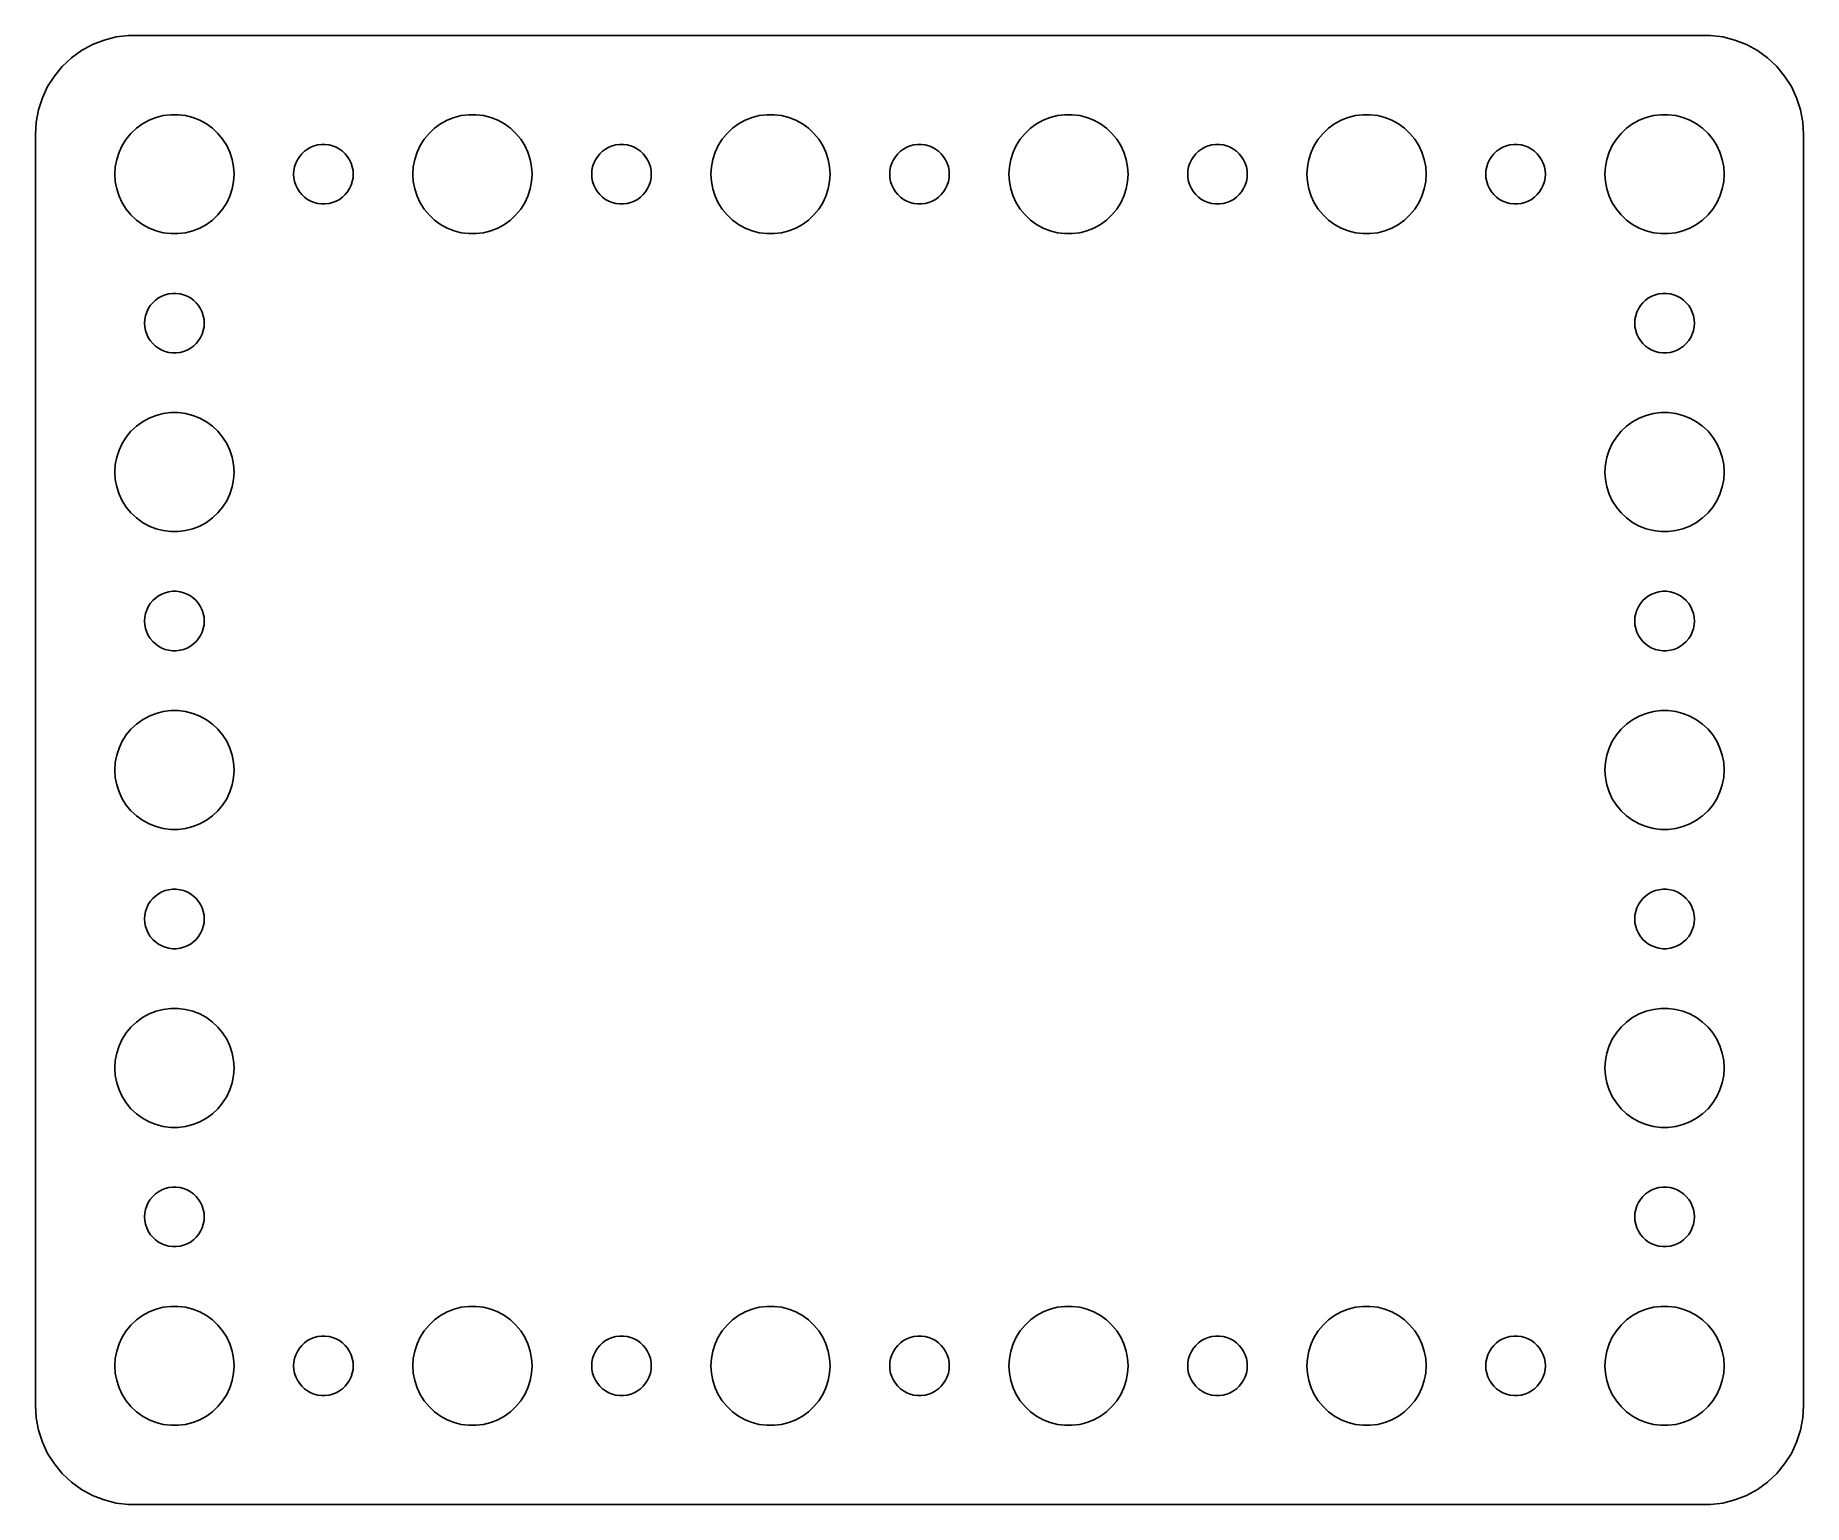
# Model space of a CAD drawing. Header units: metres. Extents: x -44.5 to 44.5, y -37 to 37.
import ezdxf

# ---------------------------------------------------------------- set-up
doc = ezdxf.new("R2010")
doc.units = ezdxf.units.M

msp = doc.modelspace()

# ---------------------------------------------------------------- linework, layer by layer
for p, q in [((-41.6289, 36.5241), (-42.1791, 36.2216)), ((-41.0451, 36.7553), (-41.6289, 36.5241)), ((-40.4369, 36.9114), (-41.0451, 36.7553)), ((-39.8139, 36.9901), (-40.4369, 36.9114)), ((39.8139, 36.9901), (-39.8139, 36.9901)), ((40.4369, 36.9114), (39.8139, 36.9901)), ((41.0451, 36.7553), (40.4369, 36.9114)), ((41.6289, 36.5241), (41.0451, 36.7553)), ((42.1791, 36.2216), (41.6289, 36.5241)), ((-42.6871, 35.8526), (-43.1448, 35.4227)), ((-42.1791, 36.2216), (-42.6871, 35.8526)), ((42.6871, 35.8526), (42.1791, 36.2216)), ((43.1448, 35.4227), (42.6871, 35.8526)), ((-43.5451, 34.9389), (-43.8815, 34.4088)), ((-43.1448, 35.4227), (-43.5451, 34.9389)), ((43.5451, 34.9389), (43.1448, 35.4227)), ((43.8815, 34.4088), (43.5451, 34.9389)), ((-44.1489, 33.8406), (-44.3429, 33.2434)), ((-43.8815, 34.4088), (-44.1489, 33.8406)), ((44.1489, 33.8406), (43.8815, 34.4088)), ((44.3429, 33.2434), (44.1489, 33.8406)), ((-44.3429, 33.2434), (-44.4606, 32.6267)), ((-38.427, 32.8532), (-38.0621, 32.9469)), ((-38.0621, 32.9469), (-37.6884, 32.9941)), ((-37.6884, 32.9941), (-37.3116, 32.9941)), ((-37.3116, 32.9941), (-36.9379, 32.9469)), ((-36.9379, 32.9469), (-36.5729, 32.8532)), ((-23.427, 32.8532), (-23.0621, 32.9469)), ((-23.0621, 32.9469), (-22.6884, 32.9941)), ((-22.6884, 32.9941), (-22.3116, 32.9941)), ((-22.3116, 32.9941), (-21.9379, 32.9469)), ((-21.9379, 32.9469), (-21.5729, 32.8532)), ((-8.42705, 32.8532), (-8.06213, 32.9469)), ((-8.06213, 32.9469), (-7.68837, 32.9941)), ((-7.68837, 32.9941), (-7.31161, 32.9941)), ((-7.31161, 32.9941), (-6.93785, 32.9469)), ((-6.93785, 32.9469), (-6.57294, 32.8532)), ((6.57294, 32.8532), (6.93785, 32.9469)), ((6.93785, 32.9469), (7.31161, 32.9941)), ((7.31161, 32.9941), (7.68837, 32.9941)), ((7.68837, 32.9941), (8.06213, 32.9469)), ((8.06213, 32.9469), (8.42705, 32.8532)), ((21.5729, 32.8532), (21.9379, 32.9469)), ((21.9379, 32.9469), (22.3116, 32.9941)), ((22.3116, 32.9941), (22.6884, 32.9941)), ((22.6884, 32.9941), (23.0621, 32.9469)), ((23.0621, 32.9469), (23.427, 32.8532)), ((36.5729, 32.8532), (36.9379, 32.9469)), ((36.9379, 32.9469), (37.3116, 32.9941)), ((37.3116, 32.9941), (37.6884, 32.9941)), ((37.6884, 32.9941), (38.0621, 32.9469)), ((38.0621, 32.9469), (38.427, 32.8532)), ((44.4606, 32.6267), (44.3429, 33.2434)), ((-44.4606, 32.6267), (-44.5, 32)), ((-39.927, 31.7634), (-39.6869, 32.0536)), ((-39.6869, 32.0536), (-39.4123, 32.3115)), ((-39.4123, 32.3115), (-39.1075, 32.533)), ((-39.1075, 32.533), (-38.7773, 32.7145)), ((-38.7773, 32.7145), (-38.427, 32.8532)), ((-36.5729, 32.8532), (-36.2227, 32.7145)), ((-36.2227, 32.7145), (-35.8925, 32.533)), ((-35.8925, 32.533), (-35.5877, 32.3115)), ((-35.5877, 32.3115), (-35.3131, 32.0536)), ((-35.3131, 32.0536), (-35.0729, 31.7634)), ((-24.927, 31.7634), (-24.6869, 32.0536)), ((-24.6869, 32.0536), (-24.4123, 32.3115)), ((-24.4123, 32.3115), (-24.1075, 32.533)), ((-24.1075, 32.533), (-23.7773, 32.7145)), ((-23.7773, 32.7145), (-23.427, 32.8532)), ((-21.5729, 32.8532), (-21.2227, 32.7145)), ((-21.2227, 32.7145), (-20.8925, 32.533)), ((-20.8925, 32.533), (-20.5877, 32.3115)), ((-20.5877, 32.3115), (-20.3131, 32.0536)), ((-20.3131, 32.0536), (-20.0729, 31.7634)), ((-9.92705, 31.7634), (-9.6869, 32.0536)), ((-9.6869, 32.0536), (-9.41226, 32.3115)), ((-9.41226, 32.3115), (-9.10747, 32.533)), ((-9.10747, 32.533), (-8.77733, 32.7145)), ((-8.77733, 32.7145), (-8.42705, 32.8532)), ((-6.57294, 32.8532), (-6.22266, 32.7145)), ((-6.22266, 32.7145), (-5.89252, 32.533)), ((-5.89252, 32.533), (-5.58772, 32.3115)), ((-5.58772, 32.3115), (-5.31308, 32.0536)), ((-5.31308, 32.0536), (-5.07294, 31.7634)), ((5.07294, 31.7634), (5.31308, 32.0536)), ((5.31308, 32.0536), (5.58772, 32.3115)), ((5.58772, 32.3115), (5.89252, 32.533)), ((5.89252, 32.533), (6.22266, 32.7145)), ((6.22266, 32.7145), (6.57294, 32.8532)), ((8.42705, 32.8532), (8.77733, 32.7145)), ((8.77733, 32.7145), (9.10747, 32.533)), ((9.10747, 32.533), (9.41226, 32.3115)), ((9.41226, 32.3115), (9.6869, 32.0536)), ((9.6869, 32.0536), (9.92705, 31.7634)), ((20.0729, 31.7634), (20.3131, 32.0536)), ((20.3131, 32.0536), (20.5877, 32.3115)), ((20.5877, 32.3115), (20.8925, 32.533)), ((20.8925, 32.533), (21.2227, 32.7145)), ((21.2227, 32.7145), (21.5729, 32.8532)), ((23.427, 32.8532), (23.7773, 32.7145)), ((23.7773, 32.7145), (24.1075, 32.533)), ((24.1075, 32.533), (24.4123, 32.3115)), ((24.4123, 32.3115), (24.6869, 32.0536)), ((24.6869, 32.0536), (24.927, 31.7634)), ((35.0729, 31.7634), (35.3131, 32.0536)), ((35.3131, 32.0536), (35.5877, 32.3115)), ((35.5877, 32.3115), (35.8925, 32.533)), ((35.8925, 32.533), (36.2227, 32.7145)), ((36.2227, 32.7145), (36.5729, 32.8532)), ((38.427, 32.8532), (38.7773, 32.7145)), ((38.7773, 32.7145), (39.1075, 32.533)), ((39.1075, 32.533), (39.4123, 32.3115)), ((39.4123, 32.3115), (39.6869, 32.0536)), ((39.6869, 32.0536), (39.927, 31.7634)), ((44.5, 32), (44.4606, 32.6267)), ((-44.5, 32), (-44.5, -32)), ((-40.2893, 31.1044), (-40.1289, 31.4453)), ((-40.1289, 31.4453), (-39.927, 31.7634)), ((-35.0729, 31.7634), (-34.8711, 31.4453)), ((-34.8711, 31.4453), (-34.7107, 31.1044)), ((-31.0934, 31.0268), (-30.9561, 31.1558)), ((-30.9561, 31.1558), (-30.8037, 31.2665)), ((-30.8037, 31.2665), (-30.6387, 31.3572)), ((-30.6387, 31.3572), (-30.4635, 31.4266)), ((-30.4635, 31.4266), (-30.2811, 31.4734)), ((-30.2811, 31.4734), (-30.0942, 31.497)), ((-30.0942, 31.497), (-29.9058, 31.497)), ((-29.9058, 31.497), (-29.7189, 31.4734)), ((-29.7189, 31.4734), (-29.5365, 31.4266)), ((-29.5365, 31.4266), (-29.3613, 31.3572)), ((-29.3613, 31.3572), (-29.1963, 31.2665)), ((-29.1963, 31.2665), (-29.0439, 31.1558)), ((-29.0439, 31.1558), (-28.9065, 31.0268)), ((-25.2893, 31.1044), (-25.1289, 31.4453)), ((-25.1289, 31.4453), (-24.927, 31.7634)), ((-20.0729, 31.7634), (-19.8711, 31.4453)), ((-19.8711, 31.4453), (-19.7107, 31.1044)), ((-16.0934, 31.0268), (-15.9561, 31.1558)), ((-15.9561, 31.1558), (-15.8037, 31.2665)), ((-15.8037, 31.2665), (-15.6387, 31.3572)), ((-15.6387, 31.3572), (-15.4635, 31.4266)), ((-15.4635, 31.4266), (-15.2811, 31.4734)), ((-15.2811, 31.4734), (-15.0942, 31.497)), ((-15.0942, 31.497), (-14.9058, 31.497)), ((-14.9058, 31.497), (-14.7189, 31.4734)), ((-14.7189, 31.4734), (-14.5365, 31.4266)), ((-14.5365, 31.4266), (-14.3613, 31.3572)), ((-14.3613, 31.3572), (-14.1963, 31.2665)), ((-14.1963, 31.2665), (-14.0439, 31.1558)), ((-14.0439, 31.1558), (-13.9065, 31.0268)), ((-10.2893, 31.1044), (-10.1289, 31.4453)), ((-10.1289, 31.4453), (-9.92705, 31.7634)), ((-5.07294, 31.7634), (-4.87108, 31.4453)), ((-4.87108, 31.4453), (-4.71066, 31.1044)), ((-1.09344, 31.0268), (-0.95613, 31.1558)), ((-0.95613, 31.1558), (-0.80373, 31.2665)), ((-0.80373, 31.2665), (-0.63866, 31.3572)), ((-0.63866, 31.3572), (-0.46352, 31.4266)), ((-0.46352, 31.4266), (-0.28107, 31.4734)), ((-0.28107, 31.4734), (-0.09418, 31.497)), ((-0.09418, 31.497), (0.09418, 31.497)), ((0.09418, 31.497), (0.28107, 31.4734)), ((0.28107, 31.4734), (0.46352, 31.4266)), ((0.46352, 31.4266), (0.63866, 31.3572)), ((0.63866, 31.3572), (0.80373, 31.2665)), ((0.80373, 31.2665), (0.95613, 31.1558)), ((0.95613, 31.1558), (1.09344, 31.0268)), ((4.71066, 31.1044), (4.87108, 31.4453)), ((4.87108, 31.4453), (5.07294, 31.7634)), ((9.92705, 31.7634), (10.1289, 31.4453)), ((10.1289, 31.4453), (10.2893, 31.1044)), ((13.9065, 31.0268), (14.0439, 31.1558)), ((14.0439, 31.1558), (14.1963, 31.2665)), ((14.1963, 31.2665), (14.3613, 31.3572)), ((14.3613, 31.3572), (14.5365, 31.4266)), ((14.5365, 31.4266), (14.7189, 31.4734)), ((14.7189, 31.4734), (14.9058, 31.497)), ((14.9058, 31.497), (15.0942, 31.497)), ((15.0942, 31.497), (15.2811, 31.4734)), ((15.2811, 31.4734), (15.4635, 31.4266)), ((15.4635, 31.4266), (15.6387, 31.3572)), ((15.6387, 31.3572), (15.8037, 31.2665)), ((15.8037, 31.2665), (15.9561, 31.1558)), ((15.9561, 31.1558), (16.0934, 31.0268)), ((19.7107, 31.1044), (19.8711, 31.4453)), ((19.8711, 31.4453), (20.0729, 31.7634)), ((24.927, 31.7634), (25.1289, 31.4453)), ((25.1289, 31.4453), (25.2893, 31.1044)), ((28.9065, 31.0268), (29.0439, 31.1558)), ((29.0439, 31.1558), (29.1963, 31.2665)), ((29.1963, 31.2665), (29.3613, 31.3572)), ((29.3613, 31.3572), (29.5365, 31.4266)), ((29.5365, 31.4266), (29.7189, 31.4734)), ((29.7189, 31.4734), (29.9058, 31.497)), ((29.9058, 31.497), (30.0942, 31.497)), ((30.0942, 31.497), (30.2811, 31.4734)), ((30.2811, 31.4734), (30.4635, 31.4266)), ((30.4635, 31.4266), (30.6387, 31.3572)), ((30.6387, 31.3572), (30.8037, 31.2665)), ((30.8037, 31.2665), (30.9561, 31.1558)), ((30.9561, 31.1558), (31.0934, 31.0268)), ((34.7107, 31.1044), (34.8711, 31.4453)), ((34.8711, 31.4453), (35.0729, 31.7634)), ((39.927, 31.7634), (40.1289, 31.4453)), ((40.1289, 31.4453), (40.2893, 31.1044)), ((44.5, -32), (44.5, 32)), ((-40.5, 30), (-40.4763, 30.376)), ((-40.4763, 30.376), (-40.4057, 30.7461)), ((-40.4057, 30.7461), (-40.2893, 31.1044)), ((-34.7107, 31.1044), (-34.5942, 30.7461)), ((-34.5942, 30.7461), (-34.5237, 30.376)), ((-34.5237, 30.376), (-34.5, 30)), ((-31.4882, 30.188), (-31.4529, 30.373)), ((-31.4529, 30.373), (-31.3947, 30.5522)), ((-31.3947, 30.5522), (-31.3145, 30.7226)), ((-31.3145, 30.7226), (-31.2135, 30.8817)), ((-31.2135, 30.8817), (-31.0934, 31.0268)), ((-28.9065, 31.0268), (-28.7865, 30.8817)), ((-28.7865, 30.8817), (-28.6855, 30.7226)), ((-28.6855, 30.7226), (-28.6053, 30.5522)), ((-28.6053, 30.5522), (-28.5471, 30.373)), ((-28.5471, 30.373), (-28.5118, 30.188)), ((-25.5, 30), (-25.4763, 30.376)), ((-25.4763, 30.376), (-25.4057, 30.7461)), ((-25.4057, 30.7461), (-25.2893, 31.1044)), ((-19.7107, 31.1044), (-19.5942, 30.7461)), ((-19.5942, 30.7461), (-19.5237, 30.376)), ((-19.5237, 30.376), (-19.5, 30)), ((-16.4882, 30.188), (-16.4529, 30.373)), ((-16.4529, 30.373), (-16.3947, 30.5522)), ((-16.3947, 30.5522), (-16.3145, 30.7226)), ((-16.3145, 30.7226), (-16.2135, 30.8817)), ((-16.2135, 30.8817), (-16.0934, 31.0268)), ((-13.9065, 31.0268), (-13.7865, 30.8817)), ((-13.7865, 30.8817), (-13.6855, 30.7226)), ((-13.6855, 30.7226), (-13.6053, 30.5522)), ((-13.6053, 30.5522), (-13.5471, 30.373)), ((-13.5471, 30.373), (-13.5118, 30.188)), ((-10.5, 30), (-10.4763, 30.376)), ((-10.4763, 30.376), (-10.4057, 30.7461)), ((-10.4057, 30.7461), (-10.2893, 31.1044)), ((-4.71066, 31.1044), (-4.59424, 30.7461)), ((-4.59424, 30.7461), (-4.52365, 30.376)), ((-4.52365, 30.376), (-4.5, 30)), ((-1.48816, 30.188), (-1.45287, 30.373)), ((-1.45287, 30.373), (-1.39465, 30.5522)), ((-1.39465, 30.5522), (-1.31445, 30.7226)), ((-1.31445, 30.7226), (-1.21352, 30.8817)), ((-1.21352, 30.8817), (-1.09344, 31.0268)), ((1.09344, 31.0268), (1.21352, 30.8817)), ((1.21352, 30.8817), (1.31445, 30.7226)), ((1.31445, 30.7226), (1.39465, 30.5522)), ((1.39465, 30.5522), (1.45287, 30.373)), ((1.45287, 30.373), (1.48816, 30.188)), ((4.5, 30), (4.52365, 30.376)), ((4.52365, 30.376), (4.59424, 30.7461)), ((4.59424, 30.7461), (4.71066, 31.1044)), ((10.2893, 31.1044), (10.4057, 30.7461)), ((10.4057, 30.7461), (10.4763, 30.376)), ((10.4763, 30.376), (10.5, 30)), ((13.5118, 30.188), (13.5471, 30.373)), ((13.5471, 30.373), (13.6053, 30.5522)), ((13.6053, 30.5522), (13.6855, 30.7226)), ((13.6855, 30.7226), (13.7865, 30.8817)), ((13.7865, 30.8817), (13.9065, 31.0268)), ((16.0934, 31.0268), (16.2135, 30.8817)), ((16.2135, 30.8817), (16.3145, 30.7226)), ((16.3145, 30.7226), (16.3947, 30.5522)), ((16.3947, 30.5522), (16.4529, 30.373)), ((16.4529, 30.373), (16.4882, 30.188)), ((19.5, 30), (19.5237, 30.376)), ((19.5237, 30.376), (19.5942, 30.7461)), ((19.5942, 30.7461), (19.7107, 31.1044)), ((25.2893, 31.1044), (25.4057, 30.7461)), ((25.4057, 30.7461), (25.4763, 30.376)), ((25.4763, 30.376), (25.5, 30)), ((28.5118, 30.188), (28.5471, 30.373)), ((28.5471, 30.373), (28.6053, 30.5522)), ((28.6053, 30.5522), (28.6855, 30.7226)), ((28.6855, 30.7226), (28.7865, 30.8817)), ((28.7865, 30.8817), (28.9065, 31.0268)), ((31.0934, 31.0268), (31.2135, 30.8817)), ((31.2135, 30.8817), (31.3145, 30.7226)), ((31.3145, 30.7226), (31.3947, 30.5522)), ((31.3947, 30.5522), (31.4529, 30.373)), ((31.4529, 30.373), (31.4882, 30.188)), ((34.5, 30), (34.5237, 30.376)), ((34.5237, 30.376), (34.5942, 30.7461)), ((34.5942, 30.7461), (34.7107, 31.1044)), ((40.2893, 31.1044), (40.4057, 30.7461)), ((40.4057, 30.7461), (40.4763, 30.376)), ((40.4763, 30.376), (40.5, 30)), ((-40.4763, 29.624), (-40.5, 30)), ((-40.4057, 29.2539), (-40.4763, 29.624)), ((-34.5237, 29.624), (-34.5942, 29.2539)), ((-34.5, 30), (-34.5237, 29.624)), ((-31.5, 30), (-31.4882, 30.188)), ((-31.4882, 29.812), (-31.5, 30)), ((-31.4529, 29.627), (-31.4882, 29.812)), ((-31.3947, 29.4478), (-31.4529, 29.627)), ((-31.3145, 29.2774), (-31.3947, 29.4478)), ((-28.6053, 29.4478), (-28.6855, 29.2774)), ((-28.5471, 29.627), (-28.6053, 29.4478)), ((-28.5118, 29.812), (-28.5471, 29.627)), ((-28.5118, 30.188), (-28.5, 30)), ((-28.5, 30), (-28.5118, 29.812)), ((-25.4763, 29.624), (-25.5, 30)), ((-25.4057, 29.2539), (-25.4763, 29.624)), ((-19.5237, 29.624), (-19.5942, 29.2539)), ((-19.5, 30), (-19.5237, 29.624)), ((-16.5, 30), (-16.4882, 30.188)), ((-16.4882, 29.812), (-16.5, 30)), ((-16.4529, 29.627), (-16.4882, 29.812)), ((-16.3947, 29.4478), (-16.4529, 29.627)), ((-16.3145, 29.2774), (-16.3947, 29.4478)), ((-13.6053, 29.4478), (-13.6855, 29.2774)), ((-13.5471, 29.627), (-13.6053, 29.4478)), ((-13.5118, 29.812), (-13.5471, 29.627)), ((-13.5118, 30.188), (-13.5, 30)), ((-13.5, 30), (-13.5118, 29.812)), ((-10.4763, 29.624), (-10.5, 30)), ((-10.4057, 29.2539), (-10.4763, 29.624)), ((-4.52365, 29.624), (-4.59424, 29.2539)), ((-4.5, 30), (-4.52365, 29.624)), ((-1.5, 30), (-1.48816, 30.188)), ((-1.48816, 29.812), (-1.5, 30)), ((-1.45287, 29.627), (-1.48816, 29.812)), ((-1.39465, 29.4478), (-1.45287, 29.627)), ((-1.31445, 29.2774), (-1.39465, 29.4478)), ((1.39465, 29.4478), (1.31445, 29.2774)), ((1.45287, 29.627), (1.39465, 29.4478)), ((1.48816, 29.812), (1.45287, 29.627)), ((1.48816, 30.188), (1.5, 30)), ((1.5, 30), (1.48816, 29.812)), ((4.52365, 29.624), (4.5, 30)), ((4.59424, 29.2539), (4.52365, 29.624)), ((10.4763, 29.624), (10.4057, 29.2539)), ((10.5, 30), (10.4763, 29.624)), ((13.5, 30), (13.5118, 30.188)), ((13.5118, 29.812), (13.5, 30)), ((13.5471, 29.627), (13.5118, 29.812)), ((13.6053, 29.4478), (13.5471, 29.627)), ((13.6855, 29.2774), (13.6053, 29.4478)), ((16.3947, 29.4478), (16.3145, 29.2774)), ((16.4529, 29.627), (16.3947, 29.4478)), ((16.4882, 29.812), (16.4529, 29.627)), ((16.4882, 30.188), (16.5, 30)), ((16.5, 30), (16.4882, 29.812)), ((19.5237, 29.624), (19.5, 30)), ((19.5942, 29.2539), (19.5237, 29.624)), ((25.4763, 29.624), (25.4057, 29.2539)), ((25.5, 30), (25.4763, 29.624)), ((28.5, 30), (28.5118, 30.188)), ((28.5118, 29.812), (28.5, 30)), ((28.5471, 29.627), (28.5118, 29.812)), ((28.6053, 29.4478), (28.5471, 29.627)), ((28.6855, 29.2774), (28.6053, 29.4478)), ((31.3947, 29.4478), (31.3145, 29.2774)), ((31.4529, 29.627), (31.3947, 29.4478)), ((31.4882, 29.812), (31.4529, 29.627)), ((31.4882, 30.188), (31.5, 30)), ((31.5, 30), (31.4882, 29.812)), ((34.5237, 29.624), (34.5, 30)), ((34.5942, 29.2539), (34.5237, 29.624)), ((40.4763, 29.624), (40.4057, 29.2539)), ((40.5, 30), (40.4763, 29.624)), ((-40.2893, 28.8956), (-40.4057, 29.2539)), ((-40.1289, 28.5547), (-40.2893, 28.8956)), ((-39.927, 28.2366), (-40.1289, 28.5547)), ((-34.8711, 28.5547), (-35.0729, 28.2366)), ((-34.7107, 28.8956), (-34.8711, 28.5547)), ((-34.5942, 29.2539), (-34.7107, 28.8956)), ((-31.2135, 29.1183), (-31.3145, 29.2774)), ((-31.0934, 28.9732), (-31.2135, 29.1183)), ((-30.9561, 28.8442), (-31.0934, 28.9732)), ((-30.8037, 28.7335), (-30.9561, 28.8442)), ((-30.6387, 28.6427), (-30.8037, 28.7335)), ((-30.4635, 28.5734), (-30.6387, 28.6427)), ((-30.2811, 28.5266), (-30.4635, 28.5734)), ((-30.0942, 28.503), (-30.2811, 28.5266)), ((-29.9058, 28.503), (-30.0942, 28.503)), ((-29.7189, 28.5266), (-29.9058, 28.503)), ((-29.5365, 28.5734), (-29.7189, 28.5266)), ((-29.3613, 28.6427), (-29.5365, 28.5734)), ((-29.1963, 28.7335), (-29.3613, 28.6427)), ((-29.0439, 28.8442), (-29.1963, 28.7335)), ((-28.9065, 28.9732), (-29.0439, 28.8442)), ((-28.7865, 29.1183), (-28.9065, 28.9732)), ((-28.6855, 29.2774), (-28.7865, 29.1183)), ((-25.2893, 28.8956), (-25.4057, 29.2539)), ((-25.1289, 28.5547), (-25.2893, 28.8956)), ((-24.927, 28.2366), (-25.1289, 28.5547)), ((-19.8711, 28.5547), (-20.0729, 28.2366)), ((-19.7107, 28.8956), (-19.8711, 28.5547)), ((-19.5942, 29.2539), (-19.7107, 28.8956)), ((-16.2135, 29.1183), (-16.3145, 29.2774)), ((-16.0934, 28.9732), (-16.2135, 29.1183)), ((-15.9561, 28.8442), (-16.0934, 28.9732)), ((-15.8037, 28.7335), (-15.9561, 28.8442)), ((-15.6387, 28.6427), (-15.8037, 28.7335)), ((-15.4635, 28.5734), (-15.6387, 28.6427)), ((-15.2811, 28.5266), (-15.4635, 28.5734)), ((-15.0942, 28.503), (-15.2811, 28.5266)), ((-14.9058, 28.503), (-15.0942, 28.503)), ((-14.7189, 28.5266), (-14.9058, 28.503)), ((-14.5365, 28.5734), (-14.7189, 28.5266)), ((-14.3613, 28.6427), (-14.5365, 28.5734)), ((-14.1963, 28.7335), (-14.3613, 28.6427)), ((-14.0439, 28.8442), (-14.1963, 28.7335)), ((-13.9065, 28.9732), (-14.0439, 28.8442)), ((-13.7865, 29.1183), (-13.9065, 28.9732)), ((-13.6855, 29.2774), (-13.7865, 29.1183)), ((-10.2893, 28.8956), (-10.4057, 29.2539)), ((-10.1289, 28.5547), (-10.2893, 28.8956)), ((-9.92705, 28.2366), (-10.1289, 28.5547)), ((-4.87108, 28.5547), (-5.07294, 28.2366)), ((-4.71066, 28.8956), (-4.87108, 28.5547)), ((-4.59424, 29.2539), (-4.71066, 28.8956)), ((-1.21352, 29.1183), (-1.31445, 29.2774)), ((-1.09344, 28.9732), (-1.21352, 29.1183)), ((-0.95613, 28.8442), (-1.09344, 28.9732)), ((-0.80373, 28.7335), (-0.95613, 28.8442)), ((-0.63866, 28.6427), (-0.80373, 28.7335)), ((-0.46352, 28.5734), (-0.63866, 28.6427)), ((-0.28107, 28.5266), (-0.46352, 28.5734)), ((-0.09418, 28.503), (-0.28107, 28.5266)), ((0.09418, 28.503), (-0.09418, 28.503)), ((0.28107, 28.5266), (0.09418, 28.503)), ((0.46352, 28.5734), (0.28107, 28.5266)), ((0.63866, 28.6427), (0.46352, 28.5734)), ((0.80373, 28.7335), (0.63866, 28.6427)), ((0.95613, 28.8442), (0.80373, 28.7335)), ((1.09344, 28.9732), (0.95613, 28.8442)), ((1.21352, 29.1183), (1.09344, 28.9732)), ((1.31445, 29.2774), (1.21352, 29.1183)), ((4.71066, 28.8956), (4.59424, 29.2539)), ((4.87108, 28.5547), (4.71066, 28.8956)), ((5.07294, 28.2366), (4.87108, 28.5547)), ((10.1289, 28.5547), (9.92705, 28.2366)), ((10.2893, 28.8956), (10.1289, 28.5547)), ((10.4057, 29.2539), (10.2893, 28.8956)), ((13.7865, 29.1183), (13.6855, 29.2774)), ((13.9065, 28.9732), (13.7865, 29.1183)), ((14.0439, 28.8442), (13.9065, 28.9732)), ((14.1963, 28.7335), (14.0439, 28.8442)), ((14.3613, 28.6427), (14.1963, 28.7335)), ((14.5365, 28.5734), (14.3613, 28.6427)), ((14.7189, 28.5266), (14.5365, 28.5734)), ((14.9058, 28.503), (14.7189, 28.5266)), ((15.0942, 28.503), (14.9058, 28.503)), ((15.2811, 28.5266), (15.0942, 28.503)), ((15.4635, 28.5734), (15.2811, 28.5266)), ((15.6387, 28.6427), (15.4635, 28.5734)), ((15.8037, 28.7335), (15.6387, 28.6427)), ((15.9561, 28.8442), (15.8037, 28.7335)), ((16.0934, 28.9732), (15.9561, 28.8442)), ((16.2135, 29.1183), (16.0934, 28.9732)), ((16.3145, 29.2774), (16.2135, 29.1183)), ((19.7107, 28.8956), (19.5942, 29.2539)), ((19.8711, 28.5547), (19.7107, 28.8956)), ((20.0729, 28.2366), (19.8711, 28.5547)), ((25.1289, 28.5547), (24.927, 28.2366)), ((25.2893, 28.8956), (25.1289, 28.5547)), ((25.4057, 29.2539), (25.2893, 28.8956)), ((28.7865, 29.1183), (28.6855, 29.2774)), ((28.9065, 28.9732), (28.7865, 29.1183)), ((29.0439, 28.8442), (28.9065, 28.9732)), ((29.1963, 28.7335), (29.0439, 28.8442)), ((29.3613, 28.6427), (29.1963, 28.7335)), ((29.5365, 28.5734), (29.3613, 28.6427)), ((29.7189, 28.5266), (29.5365, 28.5734)), ((29.9058, 28.503), (29.7189, 28.5266)), ((30.0942, 28.503), (29.9058, 28.503)), ((30.2811, 28.5266), (30.0942, 28.503)), ((30.4635, 28.5734), (30.2811, 28.5266)), ((30.6387, 28.6427), (30.4635, 28.5734)), ((30.8037, 28.7335), (30.6387, 28.6427)), ((30.9561, 28.8442), (30.8037, 28.7335)), ((31.0934, 28.9732), (30.9561, 28.8442)), ((31.2135, 29.1183), (31.0934, 28.9732)), ((31.3145, 29.2774), (31.2135, 29.1183)), ((34.7107, 28.8956), (34.5942, 29.2539)), ((34.8711, 28.5547), (34.7107, 28.8956)), ((35.0729, 28.2366), (34.8711, 28.5547)), ((40.1289, 28.5547), (39.927, 28.2366)), ((40.2893, 28.8956), (40.1289, 28.5547)), ((40.4057, 29.2539), (40.2893, 28.8956)), ((-39.6869, 27.9464), (-39.927, 28.2366)), ((-39.4123, 27.6884), (-39.6869, 27.9464)), ((-39.1075, 27.467), (-39.4123, 27.6884)), ((-35.5877, 27.6884), (-35.8925, 27.467)), ((-35.3131, 27.9464), (-35.5877, 27.6884)), ((-35.0729, 28.2366), (-35.3131, 27.9464)), ((-24.6869, 27.9464), (-24.927, 28.2366)), ((-24.4123, 27.6884), (-24.6869, 27.9464)), ((-24.1075, 27.467), (-24.4123, 27.6884)), ((-20.5877, 27.6884), (-20.8925, 27.467)), ((-20.3131, 27.9464), (-20.5877, 27.6884)), ((-20.0729, 28.2366), (-20.3131, 27.9464)), ((-9.6869, 27.9464), (-9.92705, 28.2366)), ((-9.41226, 27.6884), (-9.6869, 27.9464)), ((-9.10747, 27.467), (-9.41226, 27.6884)), ((-5.58772, 27.6884), (-5.89252, 27.467)), ((-5.31308, 27.9464), (-5.58772, 27.6884)), ((-5.07294, 28.2366), (-5.31308, 27.9464)), ((5.31308, 27.9464), (5.07294, 28.2366)), ((5.58772, 27.6884), (5.31308, 27.9464)), ((5.89252, 27.467), (5.58772, 27.6884)), ((9.41226, 27.6884), (9.10747, 27.467)), ((9.6869, 27.9464), (9.41226, 27.6884)), ((9.92705, 28.2366), (9.6869, 27.9464)), ((20.3131, 27.9464), (20.0729, 28.2366)), ((20.5877, 27.6884), (20.3131, 27.9464)), ((20.8925, 27.467), (20.5877, 27.6884)), ((24.4123, 27.6884), (24.1075, 27.467)), ((24.6869, 27.9464), (24.4123, 27.6884)), ((24.927, 28.2366), (24.6869, 27.9464)), ((35.3131, 27.9464), (35.0729, 28.2366)), ((35.5877, 27.6884), (35.3131, 27.9464)), ((35.8925, 27.467), (35.5877, 27.6884)), ((39.4123, 27.6884), (39.1075, 27.467)), ((39.6869, 27.9464), (39.4123, 27.6884)), ((39.927, 28.2366), (39.6869, 27.9464)), ((-38.7773, 27.2855), (-39.1075, 27.467)), ((-38.427, 27.1468), (-38.7773, 27.2855)), ((-38.0621, 27.0531), (-38.427, 27.1468)), ((-37.6884, 27.0059), (-38.0621, 27.0531)), ((-37.3116, 27.0059), (-37.6884, 27.0059)), ((-36.9379, 27.0531), (-37.3116, 27.0059)), ((-36.5729, 27.1468), (-36.9379, 27.0531)), ((-36.2227, 27.2855), (-36.5729, 27.1468)), ((-35.8925, 27.467), (-36.2227, 27.2855)), ((-23.7773, 27.2855), (-24.1075, 27.467)), ((-23.427, 27.1468), (-23.7773, 27.2855)), ((-23.0621, 27.0531), (-23.427, 27.1468)), ((-22.6884, 27.0059), (-23.0621, 27.0531)), ((-22.3116, 27.0059), (-22.6884, 27.0059)), ((-21.9379, 27.0531), (-22.3116, 27.0059)), ((-21.5729, 27.1468), (-21.9379, 27.0531)), ((-21.2227, 27.2855), (-21.5729, 27.1468)), ((-20.8925, 27.467), (-21.2227, 27.2855)), ((-8.77733, 27.2855), (-9.10747, 27.467)), ((-8.42705, 27.1468), (-8.77733, 27.2855)), ((-8.06213, 27.0531), (-8.42705, 27.1468)), ((-7.68837, 27.0059), (-8.06213, 27.0531)), ((-7.31161, 27.0059), (-7.68837, 27.0059)), ((-6.93785, 27.0531), (-7.31161, 27.0059)), ((-6.57294, 27.1468), (-6.93785, 27.0531)), ((-6.22266, 27.2855), (-6.57294, 27.1468)), ((-5.89252, 27.467), (-6.22266, 27.2855)), ((6.22266, 27.2855), (5.89252, 27.467)), ((6.57294, 27.1468), (6.22266, 27.2855)), ((6.93785, 27.0531), (6.57294, 27.1468)), ((7.31161, 27.0059), (6.93785, 27.0531)), ((7.68837, 27.0059), (7.31161, 27.0059)), ((8.06213, 27.0531), (7.68837, 27.0059)), ((8.42705, 27.1468), (8.06213, 27.0531)), ((8.77733, 27.2855), (8.42705, 27.1468)), ((9.10747, 27.467), (8.77733, 27.2855)), ((21.2227, 27.2855), (20.8925, 27.467)), ((21.5729, 27.1468), (21.2227, 27.2855)), ((21.9379, 27.0531), (21.5729, 27.1468)), ((22.3116, 27.0059), (21.9379, 27.0531)), ((22.6884, 27.0059), (22.3116, 27.0059)), ((23.0621, 27.0531), (22.6884, 27.0059)), ((23.427, 27.1468), (23.0621, 27.0531)), ((23.7773, 27.2855), (23.427, 27.1468)), ((24.1075, 27.467), (23.7773, 27.2855)), ((36.2227, 27.2855), (35.8925, 27.467)), ((36.5729, 27.1468), (36.2227, 27.2855)), ((36.9379, 27.0531), (36.5729, 27.1468)), ((37.3116, 27.0059), (36.9379, 27.0531)), ((37.6884, 27.0059), (37.3116, 27.0059)), ((38.0621, 27.0531), (37.6884, 27.0059)), ((38.427, 27.1468), (38.0621, 27.0531)), ((38.7773, 27.2855), (38.427, 27.1468)), ((39.1075, 27.467), (38.7773, 27.2855)), ((-38.8947, 23.0522), (-38.8145, 23.2226)), ((-38.8145, 23.2226), (-38.7135, 23.3817)), ((-38.7135, 23.3817), (-38.5934, 23.5268)), ((-38.5934, 23.5268), (-38.4561, 23.6558)), ((-38.4561, 23.6558), (-38.3037, 23.7665)), ((-38.3037, 23.7665), (-38.1387, 23.8572)), ((-38.1387, 23.8572), (-37.9635, 23.9266)), ((-37.9635, 23.9266), (-37.7811, 23.9734)), ((-37.7811, 23.9734), (-37.5942, 23.997)), ((-37.5942, 23.997), (-37.4058, 23.997)), ((-37.4058, 23.997), (-37.2189, 23.9734)), ((-37.2189, 23.9734), (-37.0365, 23.9266)), ((-37.0365, 23.9266), (-36.8613, 23.8572)), ((-36.8613, 23.8572), (-36.6963, 23.7665)), ((-36.6963, 23.7665), (-36.5439, 23.6558)), ((-36.5439, 23.6558), (-36.4065, 23.5268)), ((-36.4065, 23.5268), (-36.2865, 23.3817)), ((-36.2865, 23.3817), (-36.1855, 23.2226)), ((-36.1855, 23.2226), (-36.1053, 23.0522)), ((36.1053, 23.0522), (36.1855, 23.2226)), ((36.1855, 23.2226), (36.2865, 23.3817)), ((36.2865, 23.3817), (36.4065, 23.5268)), ((36.4065, 23.5268), (36.5439, 23.6558)), ((36.5439, 23.6558), (36.6963, 23.7665)), ((36.6963, 23.7665), (36.8613, 23.8572)), ((36.8613, 23.8572), (37.0365, 23.9266)), ((37.0365, 23.9266), (37.2189, 23.9734)), ((37.2189, 23.9734), (37.4058, 23.997)), ((37.4058, 23.997), (37.5942, 23.997)), ((37.5942, 23.997), (37.7811, 23.9734)), ((37.7811, 23.9734), (37.9635, 23.9266)), ((37.9635, 23.9266), (38.1387, 23.8572)), ((38.1387, 23.8572), (38.3037, 23.7665)), ((38.3037, 23.7665), (38.4561, 23.6558)), ((38.4561, 23.6558), (38.5934, 23.5268)), ((38.5934, 23.5268), (38.7135, 23.3817)), ((38.7135, 23.3817), (38.8145, 23.2226)), ((38.8145, 23.2226), (38.8947, 23.0522)), ((-39, 22.5), (-38.9882, 22.688)), ((-38.9882, 22.312), (-39, 22.5)), ((-38.9882, 22.688), (-38.9529, 22.873)), ((-38.9529, 22.127), (-38.9882, 22.312)), ((-38.9529, 22.873), (-38.8947, 23.0522)), ((-36.1053, 23.0522), (-36.0471, 22.873)), ((-36.0471, 22.873), (-36.0118, 22.688)), ((-36.0118, 22.312), (-36.0471, 22.127)), ((-36.0118, 22.688), (-36, 22.5)), ((-36, 22.5), (-36.0118, 22.312)), ((36, 22.5), (36.0118, 22.688)), ((36.0118, 22.312), (36, 22.5)), ((36.0118, 22.688), (36.0471, 22.873)), ((36.0471, 22.127), (36.0118, 22.312)), ((36.0471, 22.873), (36.1053, 23.0522)), ((38.8947, 23.0522), (38.9529, 22.873)), ((38.9529, 22.873), (38.9882, 22.688)), ((38.9882, 22.312), (38.9529, 22.127)), ((38.9882, 22.688), (39, 22.5)), ((39, 22.5), (38.9882, 22.312)), ((-38.8947, 21.9478), (-38.9529, 22.127)), ((-38.8145, 21.7774), (-38.8947, 21.9478)), ((-38.7135, 21.6183), (-38.8145, 21.7774)), ((-38.5934, 21.4732), (-38.7135, 21.6183)), ((-38.4561, 21.3442), (-38.5934, 21.4732)), ((-36.4065, 21.4732), (-36.5439, 21.3442)), ((-36.2865, 21.6183), (-36.4065, 21.4732)), ((-36.1855, 21.7774), (-36.2865, 21.6183)), ((-36.1053, 21.9478), (-36.1855, 21.7774)), ((-36.0471, 22.127), (-36.1053, 21.9478)), ((36.1053, 21.9478), (36.0471, 22.127)), ((36.1855, 21.7774), (36.1053, 21.9478)), ((36.2865, 21.6183), (36.1855, 21.7774)), ((36.4065, 21.4732), (36.2865, 21.6183)), ((36.5439, 21.3442), (36.4065, 21.4732)), ((38.5934, 21.4732), (38.4561, 21.3442)), ((38.7135, 21.6183), (38.5934, 21.4732)), ((38.8145, 21.7774), (38.7135, 21.6183)), ((38.8947, 21.9478), (38.8145, 21.7774)), ((38.9529, 22.127), (38.8947, 21.9478)), ((-38.3037, 21.2335), (-38.4561, 21.3442)), ((-38.1387, 21.1427), (-38.3037, 21.2335)), ((-37.9635, 21.0734), (-38.1387, 21.1427)), ((-37.7811, 21.0266), (-37.9635, 21.0734)), ((-37.5942, 21.003), (-37.7811, 21.0266)), ((-37.4058, 21.003), (-37.5942, 21.003)), ((-37.2189, 21.0266), (-37.4058, 21.003)), ((-37.0365, 21.0734), (-37.2189, 21.0266)), ((-36.8613, 21.1427), (-37.0365, 21.0734)), ((-36.6963, 21.2335), (-36.8613, 21.1427)), ((-36.5439, 21.3442), (-36.6963, 21.2335)), ((36.6963, 21.2335), (36.5439, 21.3442)), ((36.8613, 21.1427), (36.6963, 21.2335)), ((37.0365, 21.0734), (36.8613, 21.1427)), ((37.2189, 21.0266), (37.0365, 21.0734)), ((37.4058, 21.003), (37.2189, 21.0266)), ((37.5942, 21.003), (37.4058, 21.003)), ((37.7811, 21.0266), (37.5942, 21.003)), ((37.9635, 21.0734), (37.7811, 21.0266)), ((38.1387, 21.1427), (37.9635, 21.0734)), ((38.3037, 21.2335), (38.1387, 21.1427)), ((38.4561, 21.3442), (38.3037, 21.2335)), ((-38.7773, 17.7145), (-38.427, 17.8532)), ((-38.427, 17.8532), (-38.0621, 17.9469)), ((-38.0621, 17.9469), (-37.6884, 17.9941)), ((-37.6884, 17.9941), (-37.3116, 17.9941)), ((-37.3116, 17.9941), (-36.9379, 17.9469)), ((-36.9379, 17.9469), (-36.5729, 17.8532)), ((-36.5729, 17.8532), (-36.2227, 17.7145)), ((36.2227, 17.7145), (36.5729, 17.8532)), ((36.5729, 17.8532), (36.9379, 17.9469)), ((36.9379, 17.9469), (37.3116, 17.9941)), ((37.3116, 17.9941), (37.6884, 17.9941)), ((37.6884, 17.9941), (38.0621, 17.9469)), ((38.0621, 17.9469), (38.427, 17.8532)), ((38.427, 17.8532), (38.7773, 17.7145)), ((-39.927, 16.7634), (-39.6869, 17.0536)), ((-39.6869, 17.0536), (-39.4123, 17.3115)), ((-39.4123, 17.3115), (-39.1075, 17.533)), ((-39.1075, 17.533), (-38.7773, 17.7145)), ((-36.2227, 17.7145), (-35.8925, 17.533)), ((-35.8925, 17.533), (-35.5877, 17.3115)), ((-35.5877, 17.3115), (-35.3131, 17.0536)), ((-35.3131, 17.0536), (-35.0729, 16.7634)), ((35.0729, 16.7634), (35.3131, 17.0536)), ((35.3131, 17.0536), (35.5877, 17.3115)), ((35.5877, 17.3115), (35.8925, 17.533)), ((35.8925, 17.533), (36.2227, 17.7145)), ((38.7773, 17.7145), (39.1075, 17.533)), ((39.1075, 17.533), (39.4123, 17.3115)), ((39.4123, 17.3115), (39.6869, 17.0536)), ((39.6869, 17.0536), (39.927, 16.7634)), ((-40.4057, 15.7461), (-40.2893, 16.1044)), ((-40.2893, 16.1044), (-40.1289, 16.4453)), ((-40.1289, 16.4453), (-39.927, 16.7634)), ((-35.0729, 16.7634), (-34.8711, 16.4453)), ((-34.8711, 16.4453), (-34.7107, 16.1044)), ((-34.7107, 16.1044), (-34.5942, 15.7461)), ((34.5942, 15.7461), (34.7107, 16.1044)), ((34.7107, 16.1044), (34.8711, 16.4453)), ((34.8711, 16.4453), (35.0729, 16.7634)), ((39.927, 16.7634), (40.1289, 16.4453)), ((40.1289, 16.4453), (40.2893, 16.1044)), ((40.2893, 16.1044), (40.4057, 15.7461)), ((-40.5, 15), (-40.4763, 15.376)), ((-40.4763, 15.376), (-40.4057, 15.7461)), ((-34.5942, 15.7461), (-34.5237, 15.376)), ((-34.5237, 15.376), (-34.5, 15)), ((34.5, 15), (34.5237, 15.376)), ((34.5237, 15.376), (34.5942, 15.7461)), ((40.4057, 15.7461), (40.4763, 15.376)), ((40.4763, 15.376), (40.5, 15)), ((-40.4763, 14.624), (-40.5, 15)), ((-40.4057, 14.2539), (-40.4763, 14.624)), ((-40.2893, 13.8956), (-40.4057, 14.2539)), ((-34.5942, 14.2539), (-34.7107, 13.8956)), ((-34.5237, 14.624), (-34.5942, 14.2539)), ((-34.5, 15), (-34.5237, 14.624)), ((34.5237, 14.624), (34.5, 15)), ((34.5942, 14.2539), (34.5237, 14.624)), ((34.7107, 13.8956), (34.5942, 14.2539)), ((40.4057, 14.2539), (40.2893, 13.8956)), ((40.4763, 14.624), (40.4057, 14.2539)), ((40.5, 15), (40.4763, 14.624)), ((-40.1289, 13.5547), (-40.2893, 13.8956)), ((-39.927, 13.2366), (-40.1289, 13.5547)), ((-34.8711, 13.5547), (-35.0729, 13.2366)), ((-34.7107, 13.8956), (-34.8711, 13.5547)), ((34.8711, 13.5547), (34.7107, 13.8956)), ((35.0729, 13.2366), (34.8711, 13.5547)), ((40.1289, 13.5547), (39.927, 13.2366)), ((40.2893, 13.8956), (40.1289, 13.5547)), ((-39.6869, 12.9464), (-39.927, 13.2366)), ((-39.4123, 12.6884), (-39.6869, 12.9464)), ((-39.1075, 12.467), (-39.4123, 12.6884)), ((-38.7773, 12.2855), (-39.1075, 12.467)), ((-35.8925, 12.467), (-36.2227, 12.2855)), ((-35.5877, 12.6884), (-35.8925, 12.467)), ((-35.3131, 12.9464), (-35.5877, 12.6884)), ((-35.0729, 13.2366), (-35.3131, 12.9464)), ((35.3131, 12.9464), (35.0729, 13.2366)), ((35.5877, 12.6884), (35.3131, 12.9464)), ((35.8925, 12.467), (35.5877, 12.6884)), ((36.2227, 12.2855), (35.8925, 12.467)), ((39.1075, 12.467), (38.7773, 12.2855)), ((39.4123, 12.6884), (39.1075, 12.467)), ((39.6869, 12.9464), (39.4123, 12.6884)), ((39.927, 13.2366), (39.6869, 12.9464)), ((-38.427, 12.1468), (-38.7773, 12.2855)), ((-38.0621, 12.0531), (-38.427, 12.1468)), ((-37.6884, 12.0059), (-38.0621, 12.0531)), ((-37.3116, 12.0059), (-37.6884, 12.0059)), ((-36.9379, 12.0531), (-37.3116, 12.0059)), ((-36.5729, 12.1468), (-36.9379, 12.0531)), ((-36.2227, 12.2855), (-36.5729, 12.1468)), ((36.5729, 12.1468), (36.2227, 12.2855)), ((36.9379, 12.0531), (36.5729, 12.1468)), ((37.3116, 12.0059), (36.9379, 12.0531)), ((37.6884, 12.0059), (37.3116, 12.0059)), ((38.0621, 12.0531), (37.6884, 12.0059)), ((38.427, 12.1468), (38.0621, 12.0531)), ((38.7773, 12.2855), (38.427, 12.1468)), ((-38.1387, 8.85724), (-37.9635, 8.92657)), ((-37.9635, 8.92657), (-37.7811, 8.97342)), ((-37.7811, 8.97342), (-37.5942, 8.99704)), ((-37.5942, 8.99704), (-37.4058, 8.99704)), ((-37.4058, 8.99704), (-37.2189, 8.97342)), ((-37.2189, 8.97342), (-37.0365, 8.92657)), ((-37.0365, 8.92657), (-36.8613, 8.85724)), ((36.8613, 8.85724), (37.0365, 8.92657)), ((37.0365, 8.92657), (37.2189, 8.97342)), ((37.2189, 8.97342), (37.4058, 8.99704)), ((37.4058, 8.99704), (37.5942, 8.99704)), ((37.5942, 8.99704), (37.7811, 8.97342)), ((37.7811, 8.97342), (37.9635, 8.92657)), ((37.9635, 8.92657), (38.1387, 8.85724)), ((-38.9529, 7.87303), (-38.8947, 8.05219)), ((-38.8947, 8.05219), (-38.8145, 8.22263)), ((-38.8145, 8.22263), (-38.7135, 8.38167)), ((-38.7135, 8.38167), (-38.5934, 8.52681)), ((-38.5934, 8.52681), (-38.4561, 8.65576)), ((-38.4561, 8.65576), (-38.3037, 8.76648)), ((-38.3037, 8.76648), (-38.1387, 8.85724)), ((-36.8613, 8.85724), (-36.6963, 8.76648)), ((-36.6963, 8.76648), (-36.5439, 8.65576)), ((-36.5439, 8.65576), (-36.4065, 8.52681)), ((-36.4065, 8.52681), (-36.2865, 8.38167)), ((-36.2865, 8.38167), (-36.1855, 8.22263)), ((-36.1855, 8.22263), (-36.1053, 8.05219)), ((-36.1053, 8.05219), (-36.0471, 7.87303)), ((36.0471, 7.87303), (36.1053, 8.05219)), ((36.1053, 8.05219), (36.1855, 8.22263)), ((36.1855, 8.22263), (36.2865, 8.38167)), ((36.2865, 8.38167), (36.4065, 8.52681)), ((36.4065, 8.52681), (36.5439, 8.65576)), ((36.5439, 8.65576), (36.6963, 8.76648)), ((36.6963, 8.76648), (36.8613, 8.85724)), ((38.1387, 8.85724), (38.3037, 8.76648)), ((38.3037, 8.76648), (38.4561, 8.65576)), ((38.4561, 8.65576), (38.5934, 8.52681)), ((38.5934, 8.52681), (38.7135, 8.38167)), ((38.7135, 8.38167), (38.8145, 8.22263)), ((38.8145, 8.22263), (38.8947, 8.05219)), ((38.8947, 8.05219), (38.9529, 7.87303)), ((-39, 7.5), (-38.9882, 7.68799)), ((-38.9882, 7.312), (-39, 7.5)), ((-38.9882, 7.68799), (-38.9529, 7.87303)), ((-38.9529, 7.12695), (-38.9882, 7.312)), ((-38.8947, 6.9478), (-38.9529, 7.12695)), ((-36.0471, 7.12695), (-36.1053, 6.9478)), ((-36.0471, 7.87303), (-36.0118, 7.68799)), ((-36.0118, 7.312), (-36.0471, 7.12695)), ((-36.0118, 7.68799), (-36, 7.5)), ((-36, 7.5), (-36.0118, 7.312)), ((36, 7.5), (36.0118, 7.68799)), ((36.0118, 7.312), (36, 7.5)), ((36.0118, 7.68799), (36.0471, 7.87303)), ((36.0471, 7.12695), (36.0118, 7.312)), ((36.1053, 6.9478), (36.0471, 7.12695)), ((38.9529, 7.12695), (38.8947, 6.9478)), ((38.9529, 7.87303), (38.9882, 7.68799)), ((38.9882, 7.312), (38.9529, 7.12695)), ((38.9882, 7.68799), (39, 7.5)), ((39, 7.5), (38.9882, 7.312)), ((-38.8145, 6.77736), (-38.8947, 6.9478)), ((-38.7135, 6.61832), (-38.8145, 6.77736)), ((-38.5934, 6.47318), (-38.7135, 6.61832)), ((-38.4561, 6.34422), (-38.5934, 6.47318)), ((-38.3037, 6.23351), (-38.4561, 6.34422)), ((-38.1387, 6.14275), (-38.3037, 6.23351)), ((-36.6963, 6.23351), (-36.8613, 6.14275)), ((-36.5439, 6.34422), (-36.6963, 6.23351)), ((-36.4065, 6.47318), (-36.5439, 6.34422)), ((-36.2865, 6.61832), (-36.4065, 6.47318)), ((-36.1855, 6.77736), (-36.2865, 6.61832)), ((-36.1053, 6.9478), (-36.1855, 6.77736)), ((36.1855, 6.77736), (36.1053, 6.9478)), ((36.2865, 6.61832), (36.1855, 6.77736)), ((36.4065, 6.47318), (36.2865, 6.61832)), ((36.5439, 6.34422), (36.4065, 6.47318)), ((36.6963, 6.23351), (36.5439, 6.34422)), ((36.8613, 6.14275), (36.6963, 6.23351)), ((38.3037, 6.23351), (38.1387, 6.14275)), ((38.4561, 6.34422), (38.3037, 6.23351)), ((38.5934, 6.47318), (38.4561, 6.34422)), ((38.7135, 6.61832), (38.5934, 6.47318)), ((38.8145, 6.77736), (38.7135, 6.61832)), ((38.8947, 6.9478), (38.8145, 6.77736)), ((-37.9635, 6.07341), (-38.1387, 6.14275)), ((-37.7811, 6.02657), (-37.9635, 6.07341)), ((-37.5942, 6.00294), (-37.7811, 6.02657)), ((-37.4058, 6.00294), (-37.5942, 6.00294)), ((-37.2189, 6.02657), (-37.4058, 6.00294)), ((-37.0365, 6.07341), (-37.2189, 6.02657)), ((-36.8613, 6.14275), (-37.0365, 6.07341)), ((37.0365, 6.07341), (36.8613, 6.14275)), ((37.2189, 6.02657), (37.0365, 6.07341)), ((37.4058, 6.00294), (37.2189, 6.02657)), ((37.5942, 6.00294), (37.4058, 6.00294)), ((37.7811, 6.02657), (37.5942, 6.00294)), ((37.9635, 6.07341), (37.7811, 6.02657)), ((38.1387, 6.14275), (37.9635, 6.07341)), ((-39.1075, 2.53297), (-38.7773, 2.71448)), ((-38.7773, 2.71448), (-38.427, 2.85316)), ((-38.427, 2.85316), (-38.0621, 2.94685)), ((-38.0621, 2.94685), (-37.6884, 2.99408)), ((-37.6884, 2.99408), (-37.3116, 2.99408)), ((-37.3116, 2.99408), (-36.9379, 2.94685)), ((-36.9379, 2.94685), (-36.5729, 2.85316)), ((-36.5729, 2.85316), (-36.2227, 2.71448)), ((-36.2227, 2.71448), (-35.8925, 2.53297)), ((35.8925, 2.53297), (36.2227, 2.71448)), ((36.2227, 2.71448), (36.5729, 2.85316)), ((36.5729, 2.85316), (36.9379, 2.94685)), ((36.9379, 2.94685), (37.3116, 2.99408)), ((37.3116, 2.99408), (37.6884, 2.99408)), ((37.6884, 2.99408), (38.0621, 2.94685)), ((38.0621, 2.94685), (38.427, 2.85316)), ((38.427, 2.85316), (38.7773, 2.71448)), ((38.7773, 2.71448), (39.1075, 2.53297)), ((-39.927, 1.76335), (-39.6869, 2.05363)), ((-39.6869, 2.05363), (-39.4123, 2.31154)), ((-39.4123, 2.31154), (-39.1075, 2.53297)), ((-35.8925, 2.53297), (-35.5877, 2.31154)), ((-35.5877, 2.31154), (-35.3131, 2.05363)), ((-35.3131, 2.05363), (-35.0729, 1.76335)), ((35.0729, 1.76335), (35.3131, 2.05363)), ((35.3131, 2.05363), (35.5877, 2.31154)), ((35.5877, 2.31154), (35.8925, 2.53297)), ((39.1075, 2.53297), (39.4123, 2.31154)), ((39.4123, 2.31154), (39.6869, 2.05363)), ((39.6869, 2.05363), (39.927, 1.76335)), ((-40.4057, 0.74606), (-40.2893, 1.10437)), ((-40.2893, 1.10437), (-40.1289, 1.44525)), ((-40.1289, 1.44525), (-39.927, 1.76335)), ((-35.0729, 1.76335), (-34.8711, 1.44525)), ((-34.8711, 1.44525), (-34.7107, 1.10437)), ((-34.7107, 1.10437), (-34.5942, 0.74606)), ((34.5942, 0.74606), (34.7107, 1.10437)), ((34.7107, 1.10437), (34.8711, 1.44525)), ((34.8711, 1.44525), (35.0729, 1.76335)), ((39.927, 1.76335), (40.1289, 1.44525)), ((40.1289, 1.44525), (40.2893, 1.10437)), ((40.2893, 1.10437), (40.4057, 0.74606)), ((-40.5, 0), (-40.4763, 0.37599)), ((-40.4763, -0.37599), (-40.5, 0)), ((-40.4763, 0.37599), (-40.4057, 0.74606)), ((-34.5942, 0.74606), (-34.5237, 0.37599)), ((-34.5237, 0.37599), (-34.5, 0)), ((-34.5, 0), (-34.5237, -0.37599)), ((34.5, 0), (34.5237, 0.37599)), ((34.5237, -0.37599), (34.5, 0)), ((34.5237, 0.37599), (34.5942, 0.74606)), ((40.4057, 0.74606), (40.4763, 0.37599)), ((40.4763, 0.37599), (40.5, 0)), ((40.5, 0), (40.4763, -0.37599)), ((-40.4057, -0.74606), (-40.4763, -0.37599)), ((-40.2893, -1.10437), (-40.4057, -0.74606)), ((-34.5942, -0.74606), (-34.7107, -1.10437)), ((-34.5237, -0.37599), (-34.5942, -0.74606)), ((34.5942, -0.74606), (34.5237, -0.37599)), ((34.7107, -1.10437), (34.5942, -0.74606)), ((40.4057, -0.74606), (40.2893, -1.10437)), ((40.4763, -0.37599), (40.4057, -0.74606)), ((-40.1289, -1.44525), (-40.2893, -1.10437)), ((-39.927, -1.76335), (-40.1289, -1.44525)), ((-39.6869, -2.05363), (-39.927, -1.76335)), ((-35.0729, -1.76335), (-35.3131, -2.05363)), ((-34.8711, -1.44525), (-35.0729, -1.76335)), ((-34.7107, -1.10437), (-34.8711, -1.44525)), ((34.8711, -1.44525), (34.7107, -1.10437)), ((35.0729, -1.76335), (34.8711, -1.44525)), ((35.3131, -2.05363), (35.0729, -1.76335)), ((39.927, -1.76335), (39.6869, -2.05363)), ((40.1289, -1.44525), (39.927, -1.76335)), ((40.2893, -1.10437), (40.1289, -1.44525)), ((-39.4123, -2.31154), (-39.6869, -2.05363)), ((-39.1075, -2.53297), (-39.4123, -2.31154)), ((-38.7773, -2.71448), (-39.1075, -2.53297)), ((-35.8925, -2.53297), (-36.2227, -2.71448)), ((-35.5877, -2.31154), (-35.8925, -2.53297)), ((-35.3131, -2.05363), (-35.5877, -2.31154)), ((35.5877, -2.31154), (35.3131, -2.05363)), ((35.8925, -2.53297), (35.5877, -2.31154)), ((36.2227, -2.71448), (35.8925, -2.53297)), ((39.1075, -2.53297), (38.7773, -2.71448)), ((39.4123, -2.31154), (39.1075, -2.53297)), ((39.6869, -2.05363), (39.4123, -2.31154)), ((-38.427, -2.85316), (-38.7773, -2.71448)), ((-38.0621, -2.94685), (-38.427, -2.85316)), ((-37.6884, -2.99408), (-38.0621, -2.94685)), ((-37.3116, -2.99408), (-37.6884, -2.99408)), ((-36.9379, -2.94685), (-37.3116, -2.99408)), ((-36.5729, -2.85316), (-36.9379, -2.94685)), ((-36.2227, -2.71448), (-36.5729, -2.85316)), ((36.5729, -2.85316), (36.2227, -2.71448)), ((36.9379, -2.94685), (36.5729, -2.85316)), ((37.3116, -2.99408), (36.9379, -2.94685)), ((37.6884, -2.99408), (37.3116, -2.99408)), ((38.0621, -2.94685), (37.6884, -2.99408)), ((38.427, -2.85316), (38.0621, -2.94685)), ((38.7773, -2.71448), (38.427, -2.85316)), ((-38.3037, -6.23351), (-38.1387, -6.14275)), ((-38.1387, -6.14275), (-37.9635, -6.07341)), ((-37.9635, -6.07341), (-37.7811, -6.02657)), ((-37.7811, -6.02657), (-37.5942, -6.00294)), ((-37.5942, -6.00294), (-37.4058, -6.00294)), ((-37.4058, -6.00294), (-37.2189, -6.02657)), ((-37.2189, -6.02657), (-37.0365, -6.07341)), ((-37.0365, -6.07341), (-36.8613, -6.14275)), ((-36.8613, -6.14275), (-36.6963, -6.23351)), ((36.6963, -6.23351), (36.8613, -6.14275)), ((36.8613, -6.14275), (37.0365, -6.07341)), ((37.0365, -6.07341), (37.2189, -6.02657)), ((37.2189, -6.02657), (37.4058, -6.00294)), ((37.4058, -6.00294), (37.5942, -6.00294)), ((37.5942, -6.00294), (37.7811, -6.02657)), ((37.7811, -6.02657), (37.9635, -6.07341)), ((37.9635, -6.07341), (38.1387, -6.14275)), ((38.1387, -6.14275), (38.3037, -6.23351)), ((-38.9529, -7.12695), (-38.8947, -6.9478)), ((-38.8947, -6.9478), (-38.8145, -6.77736)), ((-38.8145, -6.77736), (-38.7135, -6.61832)), ((-38.7135, -6.61832), (-38.5934, -6.47318)), ((-38.5934, -6.47318), (-38.4561, -6.34422)), ((-38.4561, -6.34422), (-38.3037, -6.23351)), ((-36.6963, -6.23351), (-36.5439, -6.34422)), ((-36.5439, -6.34422), (-36.4065, -6.47318)), ((-36.4065, -6.47318), (-36.2865, -6.61832)), ((-36.2865, -6.61832), (-36.1855, -6.77736)), ((-36.1855, -6.77736), (-36.1053, -6.9478)), ((-36.1053, -6.9478), (-36.0471, -7.12695)), ((36.0471, -7.12695), (36.1053, -6.9478)), ((36.1053, -6.9478), (36.1855, -6.77736)), ((36.1855, -6.77736), (36.2865, -6.61832)), ((36.2865, -6.61832), (36.4065, -6.47318)), ((36.4065, -6.47318), (36.5439, -6.34422)), ((36.5439, -6.34422), (36.6963, -6.23351)), ((38.3037, -6.23351), (38.4561, -6.34422)), ((38.4561, -6.34422), (38.5934, -6.47318)), ((38.5934, -6.47318), (38.7135, -6.61832)), ((38.7135, -6.61832), (38.8145, -6.77736)), ((38.8145, -6.77736), (38.8947, -6.9478)), ((38.8947, -6.9478), (38.9529, -7.12695)), ((-39, -7.5), (-38.9882, -7.312)), ((-38.9882, -7.68799), (-39, -7.5)), ((-38.9882, -7.312), (-38.9529, -7.12695)), ((-38.9529, -7.87303), (-38.9882, -7.68799)), ((-38.8947, -8.05219), (-38.9529, -7.87303)), ((-36.0471, -7.87303), (-36.1053, -8.05219)), ((-36.0471, -7.12695), (-36.0118, -7.312)), ((-36.0118, -7.68799), (-36.0471, -7.87303)), ((-36.0118, -7.312), (-36, -7.5)), ((-36, -7.5), (-36.0118, -7.68799)), ((36, -7.5), (36.0118, -7.312)), ((36.0118, -7.68799), (36, -7.5)), ((36.0118, -7.312), (36.0471, -7.12695)), ((36.0471, -7.87303), (36.0118, -7.68799)), ((36.1053, -8.05219), (36.0471, -7.87303)), ((38.9529, -7.87303), (38.8947, -8.05219)), ((38.9529, -7.12695), (38.9882, -7.312)), ((38.9882, -7.68799), (38.9529, -7.87303)), ((38.9882, -7.312), (39, -7.5)), ((39, -7.5), (38.9882, -7.68799)), ((-38.8145, -8.22263), (-38.8947, -8.05219)), ((-38.7135, -8.38167), (-38.8145, -8.22263)), ((-38.5934, -8.52681), (-38.7135, -8.38167)), ((-38.4561, -8.65576), (-38.5934, -8.52681)), ((-38.3037, -8.76648), (-38.4561, -8.65576)), ((-38.1387, -8.85724), (-38.3037, -8.76648)), ((-37.9635, -8.92657), (-38.1387, -8.85724)), ((-36.8613, -8.85724), (-37.0365, -8.92657)), ((-36.6963, -8.76648), (-36.8613, -8.85724)), ((-36.5439, -8.65576), (-36.6963, -8.76648)), ((-36.4065, -8.52681), (-36.5439, -8.65576)), ((-36.2865, -8.38167), (-36.4065, -8.52681)), ((-36.1855, -8.22263), (-36.2865, -8.38167)), ((-36.1053, -8.05219), (-36.1855, -8.22263)), ((36.1855, -8.22263), (36.1053, -8.05219)), ((36.2865, -8.38167), (36.1855, -8.22263)), ((36.4065, -8.52681), (36.2865, -8.38167)), ((36.5439, -8.65576), (36.4065, -8.52681)), ((36.6963, -8.76648), (36.5439, -8.65576)), ((36.8613, -8.85724), (36.6963, -8.76648)), ((37.0365, -8.92657), (36.8613, -8.85724)), ((38.1387, -8.85724), (37.9635, -8.92657)), ((38.3037, -8.76648), (38.1387, -8.85724)), ((38.4561, -8.65576), (38.3037, -8.76648)), ((38.5934, -8.52681), (38.4561, -8.65576)), ((38.7135, -8.38167), (38.5934, -8.52681)), ((38.8145, -8.22263), (38.7135, -8.38167)), ((38.8947, -8.05219), (38.8145, -8.22263)), ((-37.7811, -8.97342), (-37.9635, -8.92657)), ((-37.5942, -8.99704), (-37.7811, -8.97342)), ((-37.4058, -8.99704), (-37.5942, -8.99704)), ((-37.2189, -8.97342), (-37.4058, -8.99704)), ((-37.0365, -8.92657), (-37.2189, -8.97342)), ((37.2189, -8.97342), (37.0365, -8.92657)), ((37.4058, -8.99704), (37.2189, -8.97342)), ((37.5942, -8.99704), (37.4058, -8.99704)), ((37.7811, -8.97342), (37.5942, -8.99704)), ((37.9635, -8.92657), (37.7811, -8.97342)), ((-39.1075, -12.467), (-38.7773, -12.2855)), ((-38.7773, -12.2855), (-38.427, -12.1468)), ((-38.427, -12.1468), (-38.0621, -12.0531)), ((-38.0621, -12.0531), (-37.6884, -12.0059)), ((-37.6884, -12.0059), (-37.3116, -12.0059)), ((-37.3116, -12.0059), (-36.9379, -12.0531)), ((-36.9379, -12.0531), (-36.5729, -12.1468)), ((-36.5729, -12.1468), (-36.2227, -12.2855)), ((-36.2227, -12.2855), (-35.8925, -12.467)), ((35.8925, -12.467), (36.2227, -12.2855)), ((36.2227, -12.2855), (36.5729, -12.1468)), ((36.5729, -12.1468), (36.9379, -12.0531)), ((36.9379, -12.0531), (37.3116, -12.0059)), ((37.3116, -12.0059), (37.6884, -12.0059)), ((37.6884, -12.0059), (38.0621, -12.0531)), ((38.0621, -12.0531), (38.427, -12.1468)), ((38.427, -12.1468), (38.7773, -12.2855)), ((38.7773, -12.2855), (39.1075, -12.467)), ((-40.1289, -13.5547), (-39.927, -13.2366)), ((-39.927, -13.2366), (-39.6869, -12.9464)), ((-39.6869, -12.9464), (-39.4123, -12.6884)), ((-39.4123, -12.6884), (-39.1075, -12.467)), ((-35.8925, -12.467), (-35.5877, -12.6884)), ((-35.5877, -12.6884), (-35.3131, -12.9464)), ((-35.3131, -12.9464), (-35.0729, -13.2366)), ((-35.0729, -13.2366), (-34.8711, -13.5547)), ((34.8711, -13.5547), (35.0729, -13.2366)), ((35.0729, -13.2366), (35.3131, -12.9464)), ((35.3131, -12.9464), (35.5877, -12.6884)), ((35.5877, -12.6884), (35.8925, -12.467)), ((39.1075, -12.467), (39.4123, -12.6884)), ((39.4123, -12.6884), (39.6869, -12.9464)), ((39.6869, -12.9464), (39.927, -13.2366)), ((39.927, -13.2366), (40.1289, -13.5547)), ((-40.4057, -14.2539), (-40.2893, -13.8956)), ((-40.2893, -13.8956), (-40.1289, -13.5547)), ((-34.8711, -13.5547), (-34.7107, -13.8956)), ((-34.7107, -13.8956), (-34.5942, -14.2539)), ((34.5942, -14.2539), (34.7107, -13.8956)), ((34.7107, -13.8956), (34.8711, -13.5547)), ((40.1289, -13.5547), (40.2893, -13.8956)), ((40.2893, -13.8956), (40.4057, -14.2539)), ((-40.5, -15), (-40.4763, -14.624)), ((-40.4763, -15.376), (-40.5, -15)), ((-40.4763, -14.624), (-40.4057, -14.2539)), ((-34.5942, -14.2539), (-34.5237, -14.624)), ((-34.5237, -14.624), (-34.5, -15)), ((-34.5, -15), (-34.5237, -15.376)), ((34.5, -15), (34.5237, -14.624)), ((34.5237, -15.376), (34.5, -15)), ((34.5237, -14.624), (34.5942, -14.2539)), ((40.4057, -14.2539), (40.4763, -14.624)), ((40.4763, -14.624), (40.5, -15)), ((40.5, -15), (40.4763, -15.376)), ((-40.4057, -15.7461), (-40.4763, -15.376)), ((-40.2893, -16.1044), (-40.4057, -15.7461)), ((-34.5942, -15.7461), (-34.7107, -16.1044)), ((-34.5237, -15.376), (-34.5942, -15.7461)), ((34.5942, -15.7461), (34.5237, -15.376)), ((34.7107, -16.1044), (34.5942, -15.7461)), ((40.4057, -15.7461), (40.2893, -16.1044)), ((40.4763, -15.376), (40.4057, -15.7461)), ((-40.1289, -16.4453), (-40.2893, -16.1044)), ((-39.927, -16.7634), (-40.1289, -16.4453)), ((-39.6869, -17.0536), (-39.927, -16.7634)), ((-35.0729, -16.7634), (-35.3131, -17.0536)), ((-34.8711, -16.4453), (-35.0729, -16.7634)), ((-34.7107, -16.1044), (-34.8711, -16.4453)), ((34.8711, -16.4453), (34.7107, -16.1044)), ((35.0729, -16.7634), (34.8711, -16.4453)), ((35.3131, -17.0536), (35.0729, -16.7634)), ((39.927, -16.7634), (39.6869, -17.0536)), ((40.1289, -16.4453), (39.927, -16.7634)), ((40.2893, -16.1044), (40.1289, -16.4453)), ((-39.4123, -17.3115), (-39.6869, -17.0536)), ((-39.1075, -17.533), (-39.4123, -17.3115)), ((-38.7773, -17.7145), (-39.1075, -17.533)), ((-38.427, -17.8532), (-38.7773, -17.7145)), ((-36.2227, -17.7145), (-36.5729, -17.8532)), ((-35.8925, -17.533), (-36.2227, -17.7145)), ((-35.5877, -17.3115), (-35.8925, -17.533)), ((-35.3131, -17.0536), (-35.5877, -17.3115)), ((35.5877, -17.3115), (35.3131, -17.0536)), ((35.8925, -17.533), (35.5877, -17.3115)), ((36.2227, -17.7145), (35.8925, -17.533)), ((36.5729, -17.8532), (36.2227, -17.7145)), ((38.7773, -17.7145), (38.427, -17.8532)), ((39.1075, -17.533), (38.7773, -17.7145)), ((39.4123, -17.3115), (39.1075, -17.533)), ((39.6869, -17.0536), (39.4123, -17.3115)), ((-38.0621, -17.9469), (-38.427, -17.8532)), ((-37.6884, -17.9941), (-38.0621, -17.9469)), ((-37.3116, -17.9941), (-37.6884, -17.9941)), ((-36.9379, -17.9469), (-37.3116, -17.9941)), ((-36.5729, -17.8532), (-36.9379, -17.9469)), ((36.9379, -17.9469), (36.5729, -17.8532)), ((37.3116, -17.9941), (36.9379, -17.9469)), ((37.6884, -17.9941), (37.3116, -17.9941)), ((38.0621, -17.9469), (37.6884, -17.9941)), ((38.427, -17.8532), (38.0621, -17.9469)), ((-38.5934, -21.4732), (-38.4561, -21.3442)), ((-38.4561, -21.3442), (-38.3037, -21.2335)), ((-38.3037, -21.2335), (-38.1387, -21.1427)), ((-38.1387, -21.1427), (-37.9635, -21.0734)), ((-37.9635, -21.0734), (-37.7811, -21.0266)), ((-37.7811, -21.0266), (-37.5942, -21.003)), ((-37.5942, -21.003), (-37.4058, -21.003)), ((-37.4058, -21.003), (-37.2189, -21.0266)), ((-37.2189, -21.0266), (-37.0365, -21.0734)), ((-37.0365, -21.0734), (-36.8613, -21.1427)), ((-36.8613, -21.1427), (-36.6963, -21.2335)), ((-36.6963, -21.2335), (-36.5439, -21.3442)), ((-36.5439, -21.3442), (-36.4065, -21.4732)), ((36.4065, -21.4732), (36.5439, -21.3442)), ((36.5439, -21.3442), (36.6963, -21.2335)), ((36.6963, -21.2335), (36.8613, -21.1427)), ((36.8613, -21.1427), (37.0365, -21.0734)), ((37.0365, -21.0734), (37.2189, -21.0266)), ((37.2189, -21.0266), (37.4058, -21.003)), ((37.4058, -21.003), (37.5942, -21.003)), ((37.5942, -21.003), (37.7811, -21.0266)), ((37.7811, -21.0266), (37.9635, -21.0734)), ((37.9635, -21.0734), (38.1387, -21.1427)), ((38.1387, -21.1427), (38.3037, -21.2335)), ((38.3037, -21.2335), (38.4561, -21.3442)), ((38.4561, -21.3442), (38.5934, -21.4732)), ((-38.9882, -22.312), (-38.9529, -22.127)), ((-38.9529, -22.127), (-38.8947, -21.9478)), ((-38.8947, -21.9478), (-38.8145, -21.7774)), ((-38.8145, -21.7774), (-38.7135, -21.6183)), ((-38.7135, -21.6183), (-38.5934, -21.4732)), ((-36.4065, -21.4732), (-36.2865, -21.6183)), ((-36.2865, -21.6183), (-36.1855, -21.7774)), ((-36.1855, -21.7774), (-36.1053, -21.9478)), ((-36.1053, -21.9478), (-36.0471, -22.127)), ((-36.0471, -22.127), (-36.0118, -22.312)), ((36.0118, -22.312), (36.0471, -22.127)), ((36.0471, -22.127), (36.1053, -21.9478)), ((36.1053, -21.9478), (36.1855, -21.7774)), ((36.1855, -21.7774), (36.2865, -21.6183)), ((36.2865, -21.6183), (36.4065, -21.4732)), ((38.5934, -21.4732), (38.7135, -21.6183)), ((38.7135, -21.6183), (38.8145, -21.7774)), ((38.8145, -21.7774), (38.8947, -21.9478)), ((38.8947, -21.9478), (38.9529, -22.127)), ((38.9529, -22.127), (38.9882, -22.312)), ((-39, -22.5), (-38.9882, -22.312)), ((-38.9882, -22.688), (-39, -22.5)), ((-38.9529, -22.873), (-38.9882, -22.688)), ((-38.8947, -23.0522), (-38.9529, -22.873)), ((-38.8145, -23.2226), (-38.8947, -23.0522)), ((-36.1053, -23.0522), (-36.1855, -23.2226)), ((-36.0471, -22.873), (-36.1053, -23.0522)), ((-36.0118, -22.688), (-36.0471, -22.873)), ((-36.0118, -22.312), (-36, -22.5)), ((-36, -22.5), (-36.0118, -22.688)), ((36, -22.5), (36.0118, -22.312)), ((36.0118, -22.688), (36, -22.5)), ((36.0471, -22.873), (36.0118, -22.688)), ((36.1053, -23.0522), (36.0471, -22.873)), ((36.1855, -23.2226), (36.1053, -23.0522)), ((38.8947, -23.0522), (38.8145, -23.2226)), ((38.9529, -22.873), (38.8947, -23.0522)), ((38.9882, -22.688), (38.9529, -22.873)), ((38.9882, -22.312), (39, -22.5)), ((39, -22.5), (38.9882, -22.688)), ((-38.7135, -23.3817), (-38.8145, -23.2226)), ((-38.5934, -23.5268), (-38.7135, -23.3817)), ((-38.4561, -23.6558), (-38.5934, -23.5268)), ((-38.3037, -23.7665), (-38.4561, -23.6558)), ((-38.1387, -23.8572), (-38.3037, -23.7665)), ((-37.9635, -23.9266), (-38.1387, -23.8572)), ((-37.7811, -23.9734), (-37.9635, -23.9266)), ((-37.5942, -23.997), (-37.7811, -23.9734)), ((-37.4058, -23.997), (-37.5942, -23.997)), ((-37.2189, -23.9734), (-37.4058, -23.997)), ((-37.0365, -23.9266), (-37.2189, -23.9734)), ((-36.8613, -23.8572), (-37.0365, -23.9266)), ((-36.6963, -23.7665), (-36.8613, -23.8572)), ((-36.5439, -23.6558), (-36.6963, -23.7665)), ((-36.4065, -23.5268), (-36.5439, -23.6558)), ((-36.2865, -23.3817), (-36.4065, -23.5268)), ((-36.1855, -23.2226), (-36.2865, -23.3817)), ((36.2865, -23.3817), (36.1855, -23.2226)), ((36.4065, -23.5268), (36.2865, -23.3817)), ((36.5439, -23.6558), (36.4065, -23.5268)), ((36.6963, -23.7665), (36.5439, -23.6558)), ((36.8613, -23.8572), (36.6963, -23.7665)), ((37.0365, -23.9266), (36.8613, -23.8572)), ((37.2189, -23.9734), (37.0365, -23.9266)), ((37.4058, -23.997), (37.2189, -23.9734)), ((37.5942, -23.997), (37.4058, -23.997)), ((37.7811, -23.9734), (37.5942, -23.997)), ((37.9635, -23.9266), (37.7811, -23.9734)), ((38.1387, -23.8572), (37.9635, -23.9266)), ((38.3037, -23.7665), (38.1387, -23.8572)), ((38.4561, -23.6558), (38.3037, -23.7665)), ((38.5934, -23.5268), (38.4561, -23.6558)), ((38.7135, -23.3817), (38.5934, -23.5268)), ((38.8145, -23.2226), (38.7135, -23.3817)), ((-39.4123, -27.6884), (-39.1075, -27.467)), ((-39.1075, -27.467), (-38.7773, -27.2855)), ((-38.7773, -27.2855), (-38.427, -27.1468)), ((-38.427, -27.1468), (-38.0621, -27.0531)), ((-38.0621, -27.0531), (-37.6884, -27.0059)), ((-37.6884, -27.0059), (-37.3116, -27.0059)), ((-37.3116, -27.0059), (-36.9379, -27.0531)), ((-36.9379, -27.0531), (-36.5729, -27.1468)), ((-36.5729, -27.1468), (-36.2227, -27.2855)), ((-36.2227, -27.2855), (-35.8925, -27.467)), ((-35.8925, -27.467), (-35.5877, -27.6884)), ((-24.4123, -27.6884), (-24.1075, -27.467)), ((-24.1075, -27.467), (-23.7773, -27.2855)), ((-23.7773, -27.2855), (-23.427, -27.1468)), ((-23.427, -27.1468), (-23.0621, -27.0531)), ((-23.0621, -27.0531), (-22.6884, -27.0059)), ((-22.6884, -27.0059), (-22.3116, -27.0059)), ((-22.3116, -27.0059), (-21.9379, -27.0531)), ((-21.9379, -27.0531), (-21.5729, -27.1468)), ((-21.5729, -27.1468), (-21.2227, -27.2855)), ((-21.2227, -27.2855), (-20.8925, -27.467)), ((-20.8925, -27.467), (-20.5877, -27.6884)), ((-9.41226, -27.6884), (-9.10747, -27.467)), ((-9.10747, -27.467), (-8.77733, -27.2855)), ((-8.77733, -27.2855), (-8.42705, -27.1468)), ((-8.42705, -27.1468), (-8.06213, -27.0531)), ((-8.06213, -27.0531), (-7.68837, -27.0059)), ((-7.68837, -27.0059), (-7.31161, -27.0059)), ((-7.31161, -27.0059), (-6.93785, -27.0531)), ((-6.93785, -27.0531), (-6.57294, -27.1468)), ((-6.57294, -27.1468), (-6.22266, -27.2855)), ((-6.22266, -27.2855), (-5.89252, -27.467)), ((-5.89252, -27.467), (-5.58772, -27.6884)), ((5.58772, -27.6884), (5.89252, -27.467)), ((5.89252, -27.467), (6.22266, -27.2855)), ((6.22266, -27.2855), (6.57294, -27.1468)), ((6.57294, -27.1468), (6.93785, -27.0531)), ((6.93785, -27.0531), (7.31161, -27.0059)), ((7.31161, -27.0059), (7.68837, -27.0059)), ((7.68837, -27.0059), (8.06213, -27.0531)), ((8.06213, -27.0531), (8.42705, -27.1468)), ((8.42705, -27.1468), (8.77733, -27.2855)), ((8.77733, -27.2855), (9.10747, -27.467)), ((9.10747, -27.467), (9.41226, -27.6884)), ((20.5877, -27.6884), (20.8925, -27.467)), ((20.8925, -27.467), (21.2227, -27.2855)), ((21.2227, -27.2855), (21.5729, -27.1468)), ((21.5729, -27.1468), (21.9379, -27.0531)), ((21.9379, -27.0531), (22.3116, -27.0059)), ((22.3116, -27.0059), (22.6884, -27.0059)), ((22.6884, -27.0059), (23.0621, -27.0531)), ((23.0621, -27.0531), (23.427, -27.1468)), ((23.427, -27.1468), (23.7773, -27.2855)), ((23.7773, -27.2855), (24.1075, -27.467)), ((24.1075, -27.467), (24.4123, -27.6884)), ((35.5877, -27.6884), (35.8925, -27.467)), ((35.8925, -27.467), (36.2227, -27.2855)), ((36.2227, -27.2855), (36.5729, -27.1468)), ((36.5729, -27.1468), (36.9379, -27.0531)), ((36.9379, -27.0531), (37.3116, -27.0059)), ((37.3116, -27.0059), (37.6884, -27.0059)), ((37.6884, -27.0059), (38.0621, -27.0531)), ((38.0621, -27.0531), (38.427, -27.1468)), ((38.427, -27.1468), (38.7773, -27.2855)), ((38.7773, -27.2855), (39.1075, -27.467)), ((39.1075, -27.467), (39.4123, -27.6884)), ((-40.1289, -28.5547), (-39.927, -28.2366)), ((-39.927, -28.2366), (-39.6869, -27.9464)), ((-39.6869, -27.9464), (-39.4123, -27.6884)), ((-35.5877, -27.6884), (-35.3131, -27.9464)), ((-35.3131, -27.9464), (-35.0729, -28.2366)), ((-35.0729, -28.2366), (-34.8711, -28.5547)), ((-25.1289, -28.5547), (-24.927, -28.2366)), ((-24.927, -28.2366), (-24.6869, -27.9464)), ((-24.6869, -27.9464), (-24.4123, -27.6884)), ((-20.5877, -27.6884), (-20.3131, -27.9464)), ((-20.3131, -27.9464), (-20.0729, -28.2366)), ((-20.0729, -28.2366), (-19.8711, -28.5547)), ((-10.1289, -28.5547), (-9.92705, -28.2366)), ((-9.92705, -28.2366), (-9.6869, -27.9464)), ((-9.6869, -27.9464), (-9.41226, -27.6884)), ((-5.58772, -27.6884), (-5.31308, -27.9464)), ((-5.31308, -27.9464), (-5.07294, -28.2366)), ((-5.07294, -28.2366), (-4.87108, -28.5547)), ((4.87108, -28.5547), (5.07294, -28.2366)), ((5.07294, -28.2366), (5.31308, -27.9464)), ((5.31308, -27.9464), (5.58772, -27.6884)), ((9.41226, -27.6884), (9.6869, -27.9464)), ((9.6869, -27.9464), (9.92705, -28.2366)), ((9.92705, -28.2366), (10.1289, -28.5547)), ((19.8711, -28.5547), (20.0729, -28.2366)), ((20.0729, -28.2366), (20.3131, -27.9464)), ((20.3131, -27.9464), (20.5877, -27.6884)), ((24.4123, -27.6884), (24.6869, -27.9464)), ((24.6869, -27.9464), (24.927, -28.2366)), ((24.927, -28.2366), (25.1289, -28.5547)), ((34.8711, -28.5547), (35.0729, -28.2366)), ((35.0729, -28.2366), (35.3131, -27.9464)), ((35.3131, -27.9464), (35.5877, -27.6884)), ((39.4123, -27.6884), (39.6869, -27.9464)), ((39.6869, -27.9464), (39.927, -28.2366)), ((39.927, -28.2366), (40.1289, -28.5547)), ((-40.4763, -29.624), (-40.4057, -29.2539)), ((-40.4057, -29.2539), (-40.2893, -28.8956)), ((-40.2893, -28.8956), (-40.1289, -28.5547)), ((-34.8711, -28.5547), (-34.7107, -28.8956)), ((-34.7107, -28.8956), (-34.5942, -29.2539)), ((-34.5942, -29.2539), (-34.5237, -29.624)), ((-31.3947, -29.4478), (-31.3145, -29.2774)), ((-31.3145, -29.2774), (-31.2135, -29.1183)), ((-31.2135, -29.1183), (-31.0934, -28.9732)), ((-31.0934, -28.9732), (-30.9561, -28.8442)), ((-30.9561, -28.8442), (-30.8037, -28.7335)), ((-30.8037, -28.7335), (-30.6387, -28.6427)), ((-30.6387, -28.6427), (-30.4635, -28.5734)), ((-30.4635, -28.5734), (-30.2811, -28.5266)), ((-30.2811, -28.5266), (-30.0942, -28.503)), ((-30.0942, -28.503), (-29.9058, -28.503)), ((-29.9058, -28.503), (-29.7189, -28.5266)), ((-29.7189, -28.5266), (-29.5365, -28.5734)), ((-29.5365, -28.5734), (-29.3613, -28.6427)), ((-29.3613, -28.6427), (-29.1963, -28.7335)), ((-29.1963, -28.7335), (-29.0439, -28.8442)), ((-29.0439, -28.8442), (-28.9065, -28.9732)), ((-28.9065, -28.9732), (-28.7865, -29.1183)), ((-28.7865, -29.1183), (-28.6855, -29.2774)), ((-28.6855, -29.2774), (-28.6053, -29.4478)), ((-25.4763, -29.624), (-25.4057, -29.2539)), ((-25.4057, -29.2539), (-25.2893, -28.8956)), ((-25.2893, -28.8956), (-25.1289, -28.5547)), ((-19.8711, -28.5547), (-19.7107, -28.8956)), ((-19.7107, -28.8956), (-19.5942, -29.2539)), ((-19.5942, -29.2539), (-19.5237, -29.624)), ((-16.3947, -29.4478), (-16.3145, -29.2774)), ((-16.3145, -29.2774), (-16.2135, -29.1183)), ((-16.2135, -29.1183), (-16.0934, -28.9732)), ((-16.0934, -28.9732), (-15.9561, -28.8442)), ((-15.9561, -28.8442), (-15.8037, -28.7335)), ((-15.8037, -28.7335), (-15.6387, -28.6427)), ((-15.6387, -28.6427), (-15.4635, -28.5734)), ((-15.4635, -28.5734), (-15.2811, -28.5266)), ((-15.2811, -28.5266), (-15.0942, -28.503)), ((-15.0942, -28.503), (-14.9058, -28.503)), ((-14.9058, -28.503), (-14.7189, -28.5266)), ((-14.7189, -28.5266), (-14.5365, -28.5734)), ((-14.5365, -28.5734), (-14.3613, -28.6427)), ((-14.3613, -28.6427), (-14.1963, -28.7335)), ((-14.1963, -28.7335), (-14.0439, -28.8442)), ((-14.0439, -28.8442), (-13.9065, -28.9732)), ((-13.9065, -28.9732), (-13.7865, -29.1183)), ((-13.7865, -29.1183), (-13.6855, -29.2774)), ((-13.6855, -29.2774), (-13.6053, -29.4478)), ((-10.4763, -29.624), (-10.4057, -29.2539)), ((-10.4057, -29.2539), (-10.2893, -28.8956)), ((-10.2893, -28.8956), (-10.1289, -28.5547)), ((-4.87108, -28.5547), (-4.71066, -28.8956)), ((-4.71066, -28.8956), (-4.59424, -29.2539)), ((-4.59424, -29.2539), (-4.52365, -29.624)), ((-1.39465, -29.4478), (-1.31445, -29.2774)), ((-1.31445, -29.2774), (-1.21352, -29.1183)), ((-1.21352, -29.1183), (-1.09344, -28.9732)), ((-1.09344, -28.9732), (-0.95613, -28.8442)), ((-0.95613, -28.8442), (-0.80373, -28.7335)), ((-0.80373, -28.7335), (-0.63866, -28.6427)), ((-0.63866, -28.6427), (-0.46352, -28.5734)), ((-0.46352, -28.5734), (-0.28107, -28.5266)), ((-0.28107, -28.5266), (-0.09418, -28.503)), ((-0.09418, -28.503), (0.09418, -28.503)), ((0.09418, -28.503), (0.28107, -28.5266)), ((0.28107, -28.5266), (0.46352, -28.5734)), ((0.46352, -28.5734), (0.63866, -28.6427)), ((0.63866, -28.6427), (0.80373, -28.7335)), ((0.80373, -28.7335), (0.95613, -28.8442)), ((0.95613, -28.8442), (1.09344, -28.9732)), ((1.09344, -28.9732), (1.21352, -29.1183)), ((1.21352, -29.1183), (1.31445, -29.2774)), ((1.31445, -29.2774), (1.39465, -29.4478)), ((4.52365, -29.624), (4.59424, -29.2539)), ((4.59424, -29.2539), (4.71066, -28.8956)), ((4.71066, -28.8956), (4.87108, -28.5547)), ((10.1289, -28.5547), (10.2893, -28.8956)), ((10.2893, -28.8956), (10.4057, -29.2539)), ((10.4057, -29.2539), (10.4763, -29.624)), ((13.6053, -29.4478), (13.6855, -29.2774)), ((13.6855, -29.2774), (13.7865, -29.1183)), ((13.7865, -29.1183), (13.9065, -28.9732)), ((13.9065, -28.9732), (14.0439, -28.8442)), ((14.0439, -28.8442), (14.1963, -28.7335)), ((14.1963, -28.7335), (14.3613, -28.6427)), ((14.3613, -28.6427), (14.5365, -28.5734)), ((14.5365, -28.5734), (14.7189, -28.5266)), ((14.7189, -28.5266), (14.9058, -28.503)), ((14.9058, -28.503), (15.0942, -28.503)), ((15.0942, -28.503), (15.2811, -28.5266)), ((15.2811, -28.5266), (15.4635, -28.5734)), ((15.4635, -28.5734), (15.6387, -28.6427)), ((15.6387, -28.6427), (15.8037, -28.7335)), ((15.8037, -28.7335), (15.9561, -28.8442)), ((15.9561, -28.8442), (16.0934, -28.9732)), ((16.0934, -28.9732), (16.2135, -29.1183)), ((16.2135, -29.1183), (16.3145, -29.2774)), ((16.3145, -29.2774), (16.3947, -29.4478)), ((19.5237, -29.624), (19.5942, -29.2539)), ((19.5942, -29.2539), (19.7107, -28.8956)), ((19.7107, -28.8956), (19.8711, -28.5547)), ((25.1289, -28.5547), (25.2893, -28.8956)), ((25.2893, -28.8956), (25.4057, -29.2539)), ((25.4057, -29.2539), (25.4763, -29.624)), ((28.6053, -29.4478), (28.6855, -29.2774)), ((28.6855, -29.2774), (28.7865, -29.1183)), ((28.7865, -29.1183), (28.9065, -28.9732)), ((28.9065, -28.9732), (29.0439, -28.8442)), ((29.0439, -28.8442), (29.1963, -28.7335)), ((29.1963, -28.7335), (29.3613, -28.6427)), ((29.3613, -28.6427), (29.5365, -28.5734)), ((29.5365, -28.5734), (29.7189, -28.5266)), ((29.7189, -28.5266), (29.9058, -28.503)), ((29.9058, -28.503), (30.0942, -28.503)), ((30.0942, -28.503), (30.2811, -28.5266)), ((30.2811, -28.5266), (30.4635, -28.5734)), ((30.4635, -28.5734), (30.6387, -28.6427)), ((30.6387, -28.6427), (30.8037, -28.7335)), ((30.8037, -28.7335), (30.9561, -28.8442)), ((30.9561, -28.8442), (31.0934, -28.9732)), ((31.0934, -28.9732), (31.2135, -29.1183)), ((31.2135, -29.1183), (31.3145, -29.2774)), ((31.3145, -29.2774), (31.3947, -29.4478)), ((34.5237, -29.624), (34.5942, -29.2539)), ((34.5942, -29.2539), (34.7107, -28.8956)), ((34.7107, -28.8956), (34.8711, -28.5547)), ((40.1289, -28.5547), (40.2893, -28.8956)), ((40.2893, -28.8956), (40.4057, -29.2539)), ((40.4057, -29.2539), (40.4763, -29.624)), ((-40.5, -30), (-40.4763, -29.624)), ((-40.4763, -30.376), (-40.5, -30)), ((-34.5237, -29.624), (-34.5, -30)), ((-34.5, -30), (-34.5237, -30.376)), ((-31.5, -30), (-31.4882, -29.812)), ((-31.4882, -30.188), (-31.5, -30)), ((-31.4882, -29.812), (-31.4529, -29.627)), ((-31.4529, -30.373), (-31.4882, -30.188)), ((-31.4529, -29.627), (-31.3947, -29.4478)), ((-28.6053, -29.4478), (-28.5471, -29.627)), ((-28.5471, -29.627), (-28.5118, -29.812)), ((-28.5118, -30.188), (-28.5471, -30.373)), ((-28.5118, -29.812), (-28.5, -30)), ((-28.5, -30), (-28.5118, -30.188)), ((-25.5, -30), (-25.4763, -29.624)), ((-25.4763, -30.376), (-25.5, -30)), ((-19.5237, -29.624), (-19.5, -30)), ((-19.5, -30), (-19.5237, -30.376)), ((-16.5, -30), (-16.4882, -29.812)), ((-16.4882, -30.188), (-16.5, -30)), ((-16.4882, -29.812), (-16.4529, -29.627)), ((-16.4529, -30.373), (-16.4882, -30.188)), ((-16.4529, -29.627), (-16.3947, -29.4478)), ((-13.6053, -29.4478), (-13.5471, -29.627)), ((-13.5471, -29.627), (-13.5118, -29.812)), ((-13.5118, -30.188), (-13.5471, -30.373)), ((-13.5118, -29.812), (-13.5, -30)), ((-13.5, -30), (-13.5118, -30.188)), ((-10.5, -30), (-10.4763, -29.624)), ((-10.4763, -30.376), (-10.5, -30)), ((-4.52365, -29.624), (-4.5, -30)), ((-4.5, -30), (-4.52365, -30.376)), ((-1.5, -30), (-1.48816, -29.812)), ((-1.48816, -30.188), (-1.5, -30)), ((-1.48816, -29.812), (-1.45287, -29.627)), ((-1.45287, -30.373), (-1.48816, -30.188)), ((-1.45287, -29.627), (-1.39465, -29.4478)), ((1.39465, -29.4478), (1.45287, -29.627)), ((1.45287, -29.627), (1.48816, -29.812)), ((1.48816, -30.188), (1.45287, -30.373)), ((1.48816, -29.812), (1.5, -30)), ((1.5, -30), (1.48816, -30.188)), ((4.5, -30), (4.52365, -29.624)), ((4.52365, -30.376), (4.5, -30)), ((10.4763, -29.624), (10.5, -30)), ((10.5, -30), (10.4763, -30.376)), ((13.5, -30), (13.5118, -29.812)), ((13.5118, -30.188), (13.5, -30)), ((13.5118, -29.812), (13.5471, -29.627)), ((13.5471, -30.373), (13.5118, -30.188)), ((13.5471, -29.627), (13.6053, -29.4478)), ((16.3947, -29.4478), (16.4529, -29.627)), ((16.4529, -29.627), (16.4882, -29.812)), ((16.4882, -30.188), (16.4529, -30.373)), ((16.4882, -29.812), (16.5, -30)), ((16.5, -30), (16.4882, -30.188)), ((19.5, -30), (19.5237, -29.624)), ((19.5237, -30.376), (19.5, -30)), ((25.4763, -29.624), (25.5, -30)), ((25.5, -30), (25.4763, -30.376)), ((28.5, -30), (28.5118, -29.812)), ((28.5118, -30.188), (28.5, -30)), ((28.5118, -29.812), (28.5471, -29.627)), ((28.5471, -30.373), (28.5118, -30.188)), ((28.5471, -29.627), (28.6053, -29.4478)), ((31.3947, -29.4478), (31.4529, -29.627)), ((31.4529, -29.627), (31.4882, -29.812)), ((31.4882, -30.188), (31.4529, -30.373)), ((31.4882, -29.812), (31.5, -30)), ((31.5, -30), (31.4882, -30.188)), ((34.5, -30), (34.5237, -29.624)), ((34.5237, -30.376), (34.5, -30)), ((40.4763, -29.624), (40.5, -30)), ((40.5, -30), (40.4763, -30.376)), ((-40.4057, -30.7461), (-40.4763, -30.376)), ((-40.2893, -31.1044), (-40.4057, -30.7461)), ((-40.1289, -31.4453), (-40.2893, -31.1044)), ((-34.7107, -31.1044), (-34.8711, -31.4453)), ((-34.5942, -30.7461), (-34.7107, -31.1044)), ((-34.5237, -30.376), (-34.5942, -30.7461)), ((-31.3947, -30.5522), (-31.4529, -30.373)), ((-31.3145, -30.7226), (-31.3947, -30.5522)), ((-31.2135, -30.8817), (-31.3145, -30.7226)), ((-31.0934, -31.0268), (-31.2135, -30.8817)), ((-30.9561, -31.1558), (-31.0934, -31.0268)), ((-28.9065, -31.0268), (-29.0439, -31.1558)), ((-28.7865, -30.8817), (-28.9065, -31.0268)), ((-28.6855, -30.7226), (-28.7865, -30.8817)), ((-28.6053, -30.5522), (-28.6855, -30.7226)), ((-28.5471, -30.373), (-28.6053, -30.5522)), ((-25.4057, -30.7461), (-25.4763, -30.376)), ((-25.2893, -31.1044), (-25.4057, -30.7461)), ((-25.1289, -31.4453), (-25.2893, -31.1044)), ((-19.7107, -31.1044), (-19.8711, -31.4453)), ((-19.5942, -30.7461), (-19.7107, -31.1044)), ((-19.5237, -30.376), (-19.5942, -30.7461)), ((-16.3947, -30.5522), (-16.4529, -30.373)), ((-16.3145, -30.7226), (-16.3947, -30.5522)), ((-16.2135, -30.8817), (-16.3145, -30.7226)), ((-16.0934, -31.0268), (-16.2135, -30.8817)), ((-15.9561, -31.1558), (-16.0934, -31.0268)), ((-13.9065, -31.0268), (-14.0439, -31.1558)), ((-13.7865, -30.8817), (-13.9065, -31.0268)), ((-13.6855, -30.7226), (-13.7865, -30.8817)), ((-13.6053, -30.5522), (-13.6855, -30.7226)), ((-13.5471, -30.373), (-13.6053, -30.5522)), ((-10.4057, -30.7461), (-10.4763, -30.376)), ((-10.2893, -31.1044), (-10.4057, -30.7461)), ((-10.1289, -31.4453), (-10.2893, -31.1044)), ((-4.71066, -31.1044), (-4.87108, -31.4453)), ((-4.59424, -30.7461), (-4.71066, -31.1044)), ((-4.52365, -30.376), (-4.59424, -30.7461)), ((-1.39465, -30.5522), (-1.45287, -30.373)), ((-1.31445, -30.7226), (-1.39465, -30.5522)), ((-1.21352, -30.8817), (-1.31445, -30.7226)), ((-1.09344, -31.0268), (-1.21352, -30.8817)), ((-0.95613, -31.1558), (-1.09344, -31.0268)), ((1.09344, -31.0268), (0.95613, -31.1558)), ((1.21352, -30.8817), (1.09344, -31.0268)), ((1.31445, -30.7226), (1.21352, -30.8817)), ((1.39465, -30.5522), (1.31445, -30.7226)), ((1.45287, -30.373), (1.39465, -30.5522)), ((4.59424, -30.7461), (4.52365, -30.376)), ((4.71066, -31.1044), (4.59424, -30.7461)), ((4.87108, -31.4453), (4.71066, -31.1044)), ((10.2893, -31.1044), (10.1289, -31.4453)), ((10.4057, -30.7461), (10.2893, -31.1044)), ((10.4763, -30.376), (10.4057, -30.7461)), ((13.6053, -30.5522), (13.5471, -30.373)), ((13.6855, -30.7226), (13.6053, -30.5522)), ((13.7865, -30.8817), (13.6855, -30.7226)), ((13.9065, -31.0268), (13.7865, -30.8817)), ((14.0439, -31.1558), (13.9065, -31.0268)), ((16.0934, -31.0268), (15.9561, -31.1558)), ((16.2135, -30.8817), (16.0934, -31.0268)), ((16.3145, -30.7226), (16.2135, -30.8817)), ((16.3947, -30.5522), (16.3145, -30.7226)), ((16.4529, -30.373), (16.3947, -30.5522)), ((19.5942, -30.7461), (19.5237, -30.376)), ((19.7107, -31.1044), (19.5942, -30.7461)), ((19.8711, -31.4453), (19.7107, -31.1044)), ((25.2893, -31.1044), (25.1289, -31.4453)), ((25.4057, -30.7461), (25.2893, -31.1044)), ((25.4763, -30.376), (25.4057, -30.7461)), ((28.6053, -30.5522), (28.5471, -30.373)), ((28.6855, -30.7226), (28.6053, -30.5522)), ((28.7865, -30.8817), (28.6855, -30.7226)), ((28.9065, -31.0268), (28.7865, -30.8817)), ((29.0439, -31.1558), (28.9065, -31.0268)), ((31.0934, -31.0268), (30.9561, -31.1558)), ((31.2135, -30.8817), (31.0934, -31.0268)), ((31.3145, -30.7226), (31.2135, -30.8817)), ((31.3947, -30.5522), (31.3145, -30.7226)), ((31.4529, -30.373), (31.3947, -30.5522)), ((34.5942, -30.7461), (34.5237, -30.376)), ((34.7107, -31.1044), (34.5942, -30.7461)), ((34.8711, -31.4453), (34.7107, -31.1044)), ((40.2893, -31.1044), (40.1289, -31.4453)), ((40.4057, -30.7461), (40.2893, -31.1044)), ((40.4763, -30.376), (40.4057, -30.7461)), ((-44.5, -32), (-44.4606, -32.6267)), ((-39.927, -31.7634), (-40.1289, -31.4453)), ((-39.6869, -32.0536), (-39.927, -31.7634)), ((-35.0729, -31.7634), (-35.3131, -32.0536)), ((-34.8711, -31.4453), (-35.0729, -31.7634)), ((-30.8037, -31.2665), (-30.9561, -31.1558)), ((-30.6387, -31.3572), (-30.8037, -31.2665)), ((-30.4635, -31.4266), (-30.6387, -31.3572)), ((-30.2811, -31.4734), (-30.4635, -31.4266)), ((-30.0942, -31.497), (-30.2811, -31.4734)), ((-29.9058, -31.497), (-30.0942, -31.497)), ((-29.7189, -31.4734), (-29.9058, -31.497)), ((-29.5365, -31.4266), (-29.7189, -31.4734)), ((-29.3613, -31.3572), (-29.5365, -31.4266)), ((-29.1963, -31.2665), (-29.3613, -31.3572)), ((-29.0439, -31.1558), (-29.1963, -31.2665)), ((-24.927, -31.7634), (-25.1289, -31.4453)), ((-24.6869, -32.0536), (-24.927, -31.7634)), ((-20.0729, -31.7634), (-20.3131, -32.0536)), ((-19.8711, -31.4453), (-20.0729, -31.7634)), ((-15.8037, -31.2665), (-15.9561, -31.1558)), ((-15.6387, -31.3572), (-15.8037, -31.2665)), ((-15.4635, -31.4266), (-15.6387, -31.3572)), ((-15.2811, -31.4734), (-15.4635, -31.4266)), ((-15.0942, -31.497), (-15.2811, -31.4734)), ((-14.9058, -31.497), (-15.0942, -31.497)), ((-14.7189, -31.4734), (-14.9058, -31.497)), ((-14.5365, -31.4266), (-14.7189, -31.4734)), ((-14.3613, -31.3572), (-14.5365, -31.4266)), ((-14.1963, -31.2665), (-14.3613, -31.3572)), ((-14.0439, -31.1558), (-14.1963, -31.2665)), ((-9.92705, -31.7634), (-10.1289, -31.4453)), ((-9.6869, -32.0536), (-9.92705, -31.7634)), ((-5.07294, -31.7634), (-5.31308, -32.0536)), ((-4.87108, -31.4453), (-5.07294, -31.7634)), ((-0.80373, -31.2665), (-0.95613, -31.1558)), ((-0.63866, -31.3572), (-0.80373, -31.2665)), ((-0.46352, -31.4266), (-0.63866, -31.3572)), ((-0.28107, -31.4734), (-0.46352, -31.4266)), ((-0.09418, -31.497), (-0.28107, -31.4734)), ((0.09418, -31.497), (-0.09418, -31.497)), ((0.28107, -31.4734), (0.09418, -31.497)), ((0.46352, -31.4266), (0.28107, -31.4734)), ((0.63866, -31.3572), (0.46352, -31.4266)), ((0.80373, -31.2665), (0.63866, -31.3572)), ((0.95613, -31.1558), (0.80373, -31.2665)), ((5.07294, -31.7634), (4.87108, -31.4453)), ((5.31308, -32.0536), (5.07294, -31.7634)), ((9.92705, -31.7634), (9.6869, -32.0536)), ((10.1289, -31.4453), (9.92705, -31.7634)), ((14.1963, -31.2665), (14.0439, -31.1558)), ((14.3613, -31.3572), (14.1963, -31.2665)), ((14.5365, -31.4266), (14.3613, -31.3572)), ((14.7189, -31.4734), (14.5365, -31.4266)), ((14.9058, -31.497), (14.7189, -31.4734)), ((15.0942, -31.497), (14.9058, -31.497)), ((15.2811, -31.4734), (15.0942, -31.497)), ((15.4635, -31.4266), (15.2811, -31.4734)), ((15.6387, -31.3572), (15.4635, -31.4266)), ((15.8037, -31.2665), (15.6387, -31.3572)), ((15.9561, -31.1558), (15.8037, -31.2665)), ((20.0729, -31.7634), (19.8711, -31.4453)), ((20.3131, -32.0536), (20.0729, -31.7634)), ((24.927, -31.7634), (24.6869, -32.0536)), ((25.1289, -31.4453), (24.927, -31.7634)), ((29.1963, -31.2665), (29.0439, -31.1558)), ((29.3613, -31.3572), (29.1963, -31.2665)), ((29.5365, -31.4266), (29.3613, -31.3572)), ((29.7189, -31.4734), (29.5365, -31.4266)), ((29.9058, -31.497), (29.7189, -31.4734)), ((30.0942, -31.497), (29.9058, -31.497)), ((30.2811, -31.4734), (30.0942, -31.497)), ((30.4635, -31.4266), (30.2811, -31.4734)), ((30.6387, -31.3572), (30.4635, -31.4266)), ((30.8037, -31.2665), (30.6387, -31.3572)), ((30.9561, -31.1558), (30.8037, -31.2665)), ((35.0729, -31.7634), (34.8711, -31.4453)), ((35.3131, -32.0536), (35.0729, -31.7634)), ((39.927, -31.7634), (39.6869, -32.0536)), ((40.1289, -31.4453), (39.927, -31.7634)), ((44.4606, -32.6267), (44.5, -32)), ((-44.4606, -32.6267), (-44.3429, -33.2434)), ((-39.4123, -32.3115), (-39.6869, -32.0536)), ((-39.1075, -32.533), (-39.4123, -32.3115)), ((-38.7773, -32.7145), (-39.1075, -32.533)), ((-38.427, -32.8532), (-38.7773, -32.7145)), ((-38.0621, -32.9469), (-38.427, -32.8532)), ((-36.5729, -32.8532), (-36.9379, -32.9469)), ((-36.2227, -32.7145), (-36.5729, -32.8532)), ((-35.8925, -32.533), (-36.2227, -32.7145)), ((-35.5877, -32.3115), (-35.8925, -32.533)), ((-35.3131, -32.0536), (-35.5877, -32.3115)), ((-24.4123, -32.3115), (-24.6869, -32.0536)), ((-24.1075, -32.533), (-24.4123, -32.3115)), ((-23.7773, -32.7145), (-24.1075, -32.533)), ((-23.427, -32.8532), (-23.7773, -32.7145)), ((-23.0621, -32.9469), (-23.427, -32.8532)), ((-21.5729, -32.8532), (-21.9379, -32.9469)), ((-21.2227, -32.7145), (-21.5729, -32.8532)), ((-20.8925, -32.533), (-21.2227, -32.7145)), ((-20.5877, -32.3115), (-20.8925, -32.533)), ((-20.3131, -32.0536), (-20.5877, -32.3115)), ((-9.41226, -32.3115), (-9.6869, -32.0536)), ((-9.10747, -32.533), (-9.41226, -32.3115)), ((-8.77733, -32.7145), (-9.10747, -32.533)), ((-8.42705, -32.8532), (-8.77733, -32.7145)), ((-8.06213, -32.9469), (-8.42705, -32.8532)), ((-6.57294, -32.8532), (-6.93785, -32.9469)), ((-6.22266, -32.7145), (-6.57294, -32.8532)), ((-5.89252, -32.533), (-6.22266, -32.7145)), ((-5.58772, -32.3115), (-5.89252, -32.533)), ((-5.31308, -32.0536), (-5.58772, -32.3115)), ((5.58772, -32.3115), (5.31308, -32.0536)), ((5.89252, -32.533), (5.58772, -32.3115)), ((6.22266, -32.7145), (5.89252, -32.533)), ((6.57294, -32.8532), (6.22266, -32.7145)), ((6.93785, -32.9469), (6.57294, -32.8532)), ((8.42705, -32.8532), (8.06213, -32.9469)), ((8.77733, -32.7145), (8.42705, -32.8532)), ((9.10747, -32.533), (8.77733, -32.7145)), ((9.41226, -32.3115), (9.10747, -32.533)), ((9.6869, -32.0536), (9.41226, -32.3115)), ((20.5877, -32.3115), (20.3131, -32.0536)), ((20.8925, -32.533), (20.5877, -32.3115)), ((21.2227, -32.7145), (20.8925, -32.533)), ((21.5729, -32.8532), (21.2227, -32.7145)), ((21.9379, -32.9469), (21.5729, -32.8532)), ((23.427, -32.8532), (23.0621, -32.9469)), ((23.7773, -32.7145), (23.427, -32.8532)), ((24.1075, -32.533), (23.7773, -32.7145)), ((24.4123, -32.3115), (24.1075, -32.533)), ((24.6869, -32.0536), (24.4123, -32.3115)), ((35.5877, -32.3115), (35.3131, -32.0536)), ((35.8925, -32.533), (35.5877, -32.3115)), ((36.2227, -32.7145), (35.8925, -32.533)), ((36.5729, -32.8532), (36.2227, -32.7145)), ((36.9379, -32.9469), (36.5729, -32.8532)), ((38.427, -32.8532), (38.0621, -32.9469)), ((38.7773, -32.7145), (38.427, -32.8532)), ((39.1075, -32.533), (38.7773, -32.7145)), ((39.4123, -32.3115), (39.1075, -32.533)), ((39.6869, -32.0536), (39.4123, -32.3115)), ((44.3429, -33.2434), (44.4606, -32.6267)), ((-44.3429, -33.2434), (-44.1489, -33.8406)), ((-37.6884, -32.9941), (-38.0621, -32.9469)), ((-37.3116, -32.9941), (-37.6884, -32.9941)), ((-36.9379, -32.9469), (-37.3116, -32.9941)), ((-22.6884, -32.9941), (-23.0621, -32.9469)), ((-22.3116, -32.9941), (-22.6884, -32.9941)), ((-21.9379, -32.9469), (-22.3116, -32.9941)), ((-7.68837, -32.9941), (-8.06213, -32.9469)), ((-7.31161, -32.9941), (-7.68837, -32.9941)), ((-6.93785, -32.9469), (-7.31161, -32.9941)), ((7.31161, -32.9941), (6.93785, -32.9469)), ((7.68837, -32.9941), (7.31161, -32.9941)), ((8.06213, -32.9469), (7.68837, -32.9941)), ((22.3116, -32.9941), (21.9379, -32.9469)), ((22.6884, -32.9941), (22.3116, -32.9941)), ((23.0621, -32.9469), (22.6884, -32.9941)), ((37.3116, -32.9941), (36.9379, -32.9469)), ((37.6884, -32.9941), (37.3116, -32.9941)), ((38.0621, -32.9469), (37.6884, -32.9941)), ((44.1489, -33.8406), (44.3429, -33.2434)), ((-44.1489, -33.8406), (-43.8815, -34.4088)), ((-43.8815, -34.4088), (-43.5451, -34.9389)), ((43.5451, -34.9389), (43.8815, -34.4088)), ((43.8815, -34.4088), (44.1489, -33.8406)), ((-43.5451, -34.9389), (-43.1448, -35.4227)), ((-43.1448, -35.4227), (-42.6871, -35.8526)), ((42.6871, -35.8526), (43.1448, -35.4227)), ((43.1448, -35.4227), (43.5451, -34.9389)), ((-42.6871, -35.8526), (-42.1791, -36.2216)), ((-42.1791, -36.2216), (-41.6289, -36.5241)), ((41.6289, -36.5241), (42.1791, -36.2216)), ((42.1791, -36.2216), (42.6871, -35.8526)), ((-41.6289, -36.5241), (-41.0451, -36.7553)), ((-41.0451, -36.7553), (-40.4369, -36.9114)), ((-40.4369, -36.9114), (-39.8139, -36.9901)), ((-39.8139, -36.9901), (39.8139, -36.9901)), ((39.8139, -36.9901), (40.4369, -36.9114)), ((40.4369, -36.9114), (41.0451, -36.7553)), ((41.0451, -36.7553), (41.6289, -36.5241))]:
    msp.add_line(p, q)

doc.saveas('drawing.dxf')
